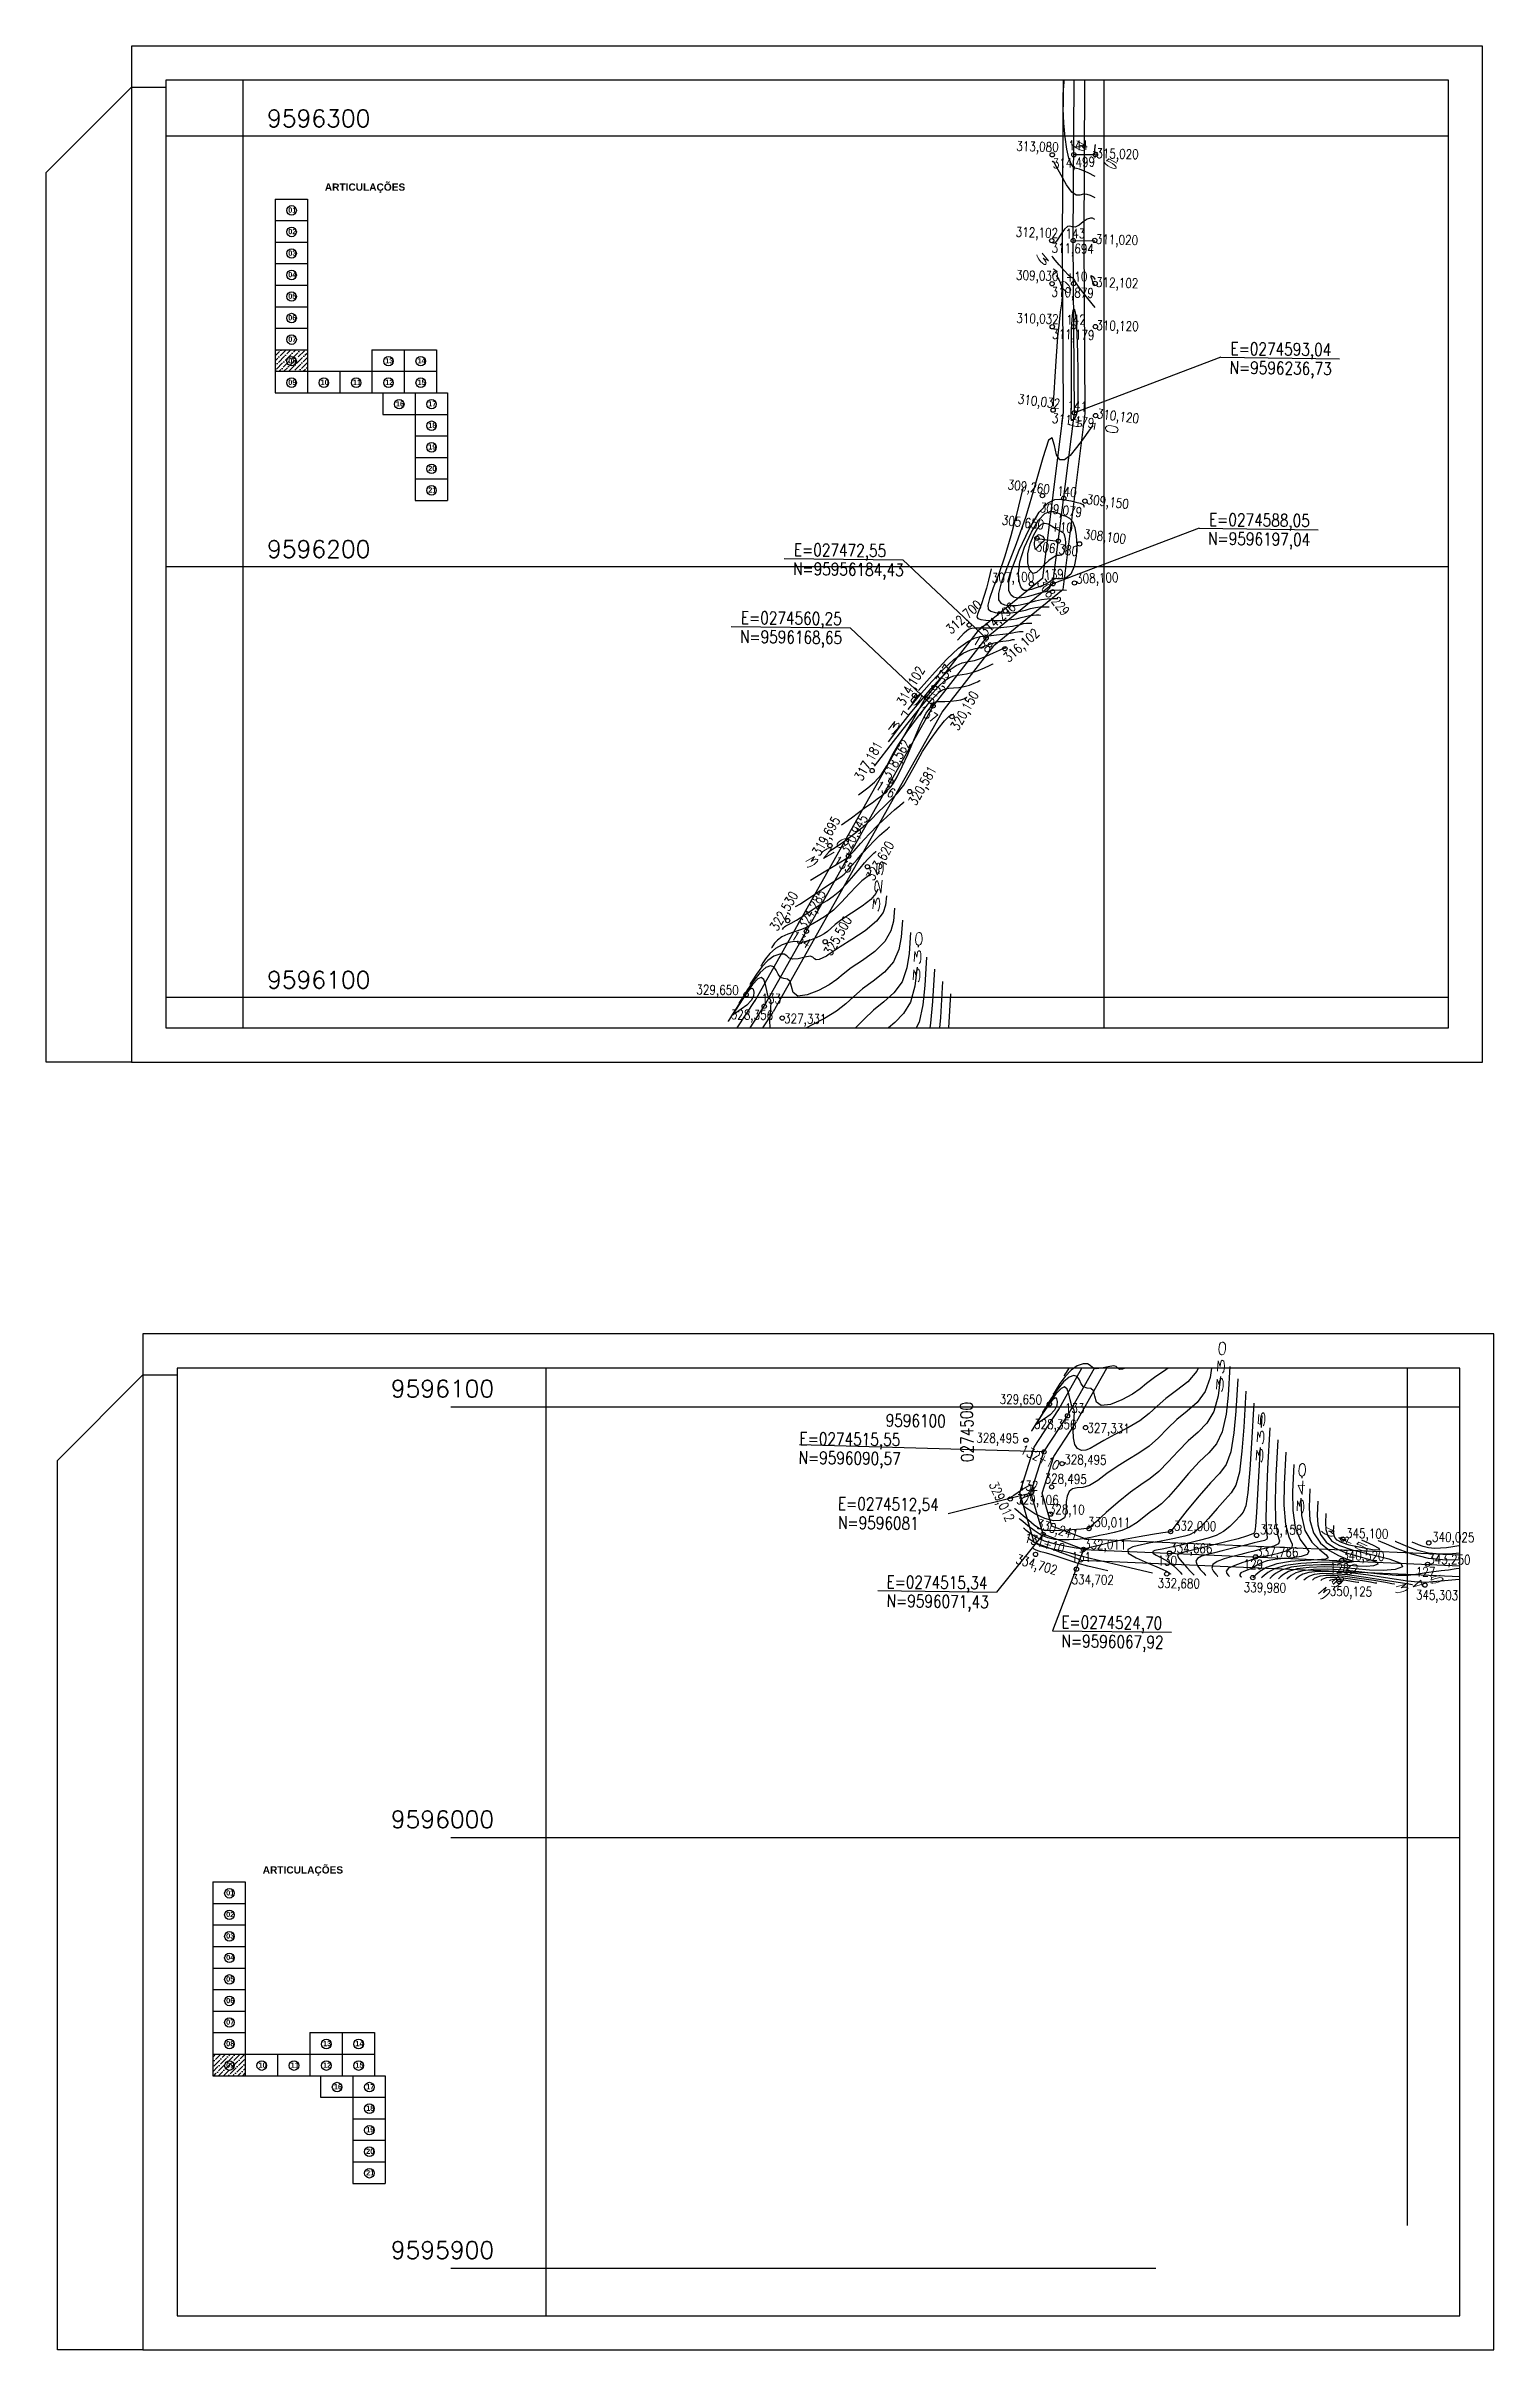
# Model space of a CAD drawing. Header units: millimetres. Extents: x 276147 to 291056, y 9594849 to 9609891.
# Drawn here: x 276152 to 276488, y 9607272 to 9607806 of the extents above; entities that cross this region are included whole.
import ezdxf
from ezdxf.enums import TextEntityAlignment as Align

# ---------------------------------------------------------------- set-up
doc = ezdxf.new("R2010")
doc.units = ezdxf.units.MM
doc.header["$LTSCALE"] = 10
doc.linetypes.add('CONTINUO', pattern=[0])
for name, color, linetype in [('2000-Top_malha_coord', 2, 'Continuous'), ('500-dim1', 6, 'Continuous'), ('Curvas mestras', 30, 'Continuous'), ('Curvas simples', 9, 'Continuous'), ('Curvas texto', 2, 'Continuous'), ('LINHA02', 8, 'Continuous'), ('TEXTO-PAPEL', 7, 'Continuous'), ('TEXTO02', 3, 'Continuous'), ('Top_malha_coord', 8, 'Continuous')]:
    doc.layers.add(name, color=color, linetype=linetype)
doc.styles.add('r80', font='romans.shx')
doc.styles.add('ROMANS', font='romans.shx', dxfattribs={"width": 0.8, "height": 4})
doc.styles.add('SIMPLEX', font='simplex', dxfattribs={"height": 0.2})
doc.styles.add('T7', font='arial.ttf')
pattern_1 = [(45, (15662.7059, 10875.3507), (0.420949505675, 1.54348152081), [1.984375, -0.396875, 0, -0.396875])]

msp = doc.modelspace()

# ---------------------------------------------------------------- texts
at = {"style": 'ROMANS', "width": 0.8}
for s, height, rotation, p in [('E=0274593,04', 2.9046, 359.2617, (276427.14, 9607737.66)), ('N=9596236,73', 2.9046, 359.2617, (276426.93, 9607733.26)), ('E=0274588,05', 2.9046, 359.2617, (276422.16, 9607697.97)), ('N=9596197,04', 2.9046, 359.2617, (276421.95, 9607693.57)), ('E=027472,55', 2.9046, 359.2617, (276325.77, 9607690.96)), ('N=95956184,43', 2.9046, 359.2617, (276325.56, 9607686.55)), ('N=9596168,65', 2.9046, 359.2617, (276313.25, 9607670.79)), ('E=0274560,25', 2.9046, 359.2617, (276313.46, 9607675.19)), ('0274500', 2.905, 90.836, (276364.57, 9607477.65)), ('E=0274515,55', 2.9046, 359.2617, (276327.06, 9607484.59)), ('9596100', 2.905, 359.2617, (276347.08, 9607488.8)), ('N=9596090,57', 2.9046, 359.2617, (276326.85, 9607480.18)), ('E=0274512,54', 2.9046, 359.2617, (276335.99, 9607469.5)), ('N=9596081', 2.905, 359.2617, (276336.02, 9607465.09)), ('E=0274515,34', 2.9046, 359.2617, (276347.27, 9607451.32)), ('N=9596071,43', 2.9046, 359.2617, (276347.3, 9607446.92)), ('E=0274524,70', 2.9046, 359.2617, (276387.87, 9607441.99)), ('N=9596067,92', 2.9046, 359.2617, (276387.9, 9607437.58))]:
    msp.add_text(s, height=height, rotation=rotation, dxfattribs=at).set_placement(p, align=Align.TOP_LEFT)
at = {"layer": '2000-Top_malha_coord', "style": 'r80'}
for s, p in [('9596300', (276203.4, 9607786.42)), ('9596200', (276203.4, 9607686.42)), ('9596100', (276203.4, 9607586.42)), ('9596100', (276232.15, 9607491.5)), ('9596000', (276232.15, 9607391.5)), ('9595900', (276232.15, 9607291.5))]:
    msp.add_text(s, height=4, dxfattribs=at).set_placement(p, align=Align.BOTTOM_LEFT)
at = {"layer": 'Curvas texto', "style": 'SIMPLEX'}
for s, rotation, width, p, p2 in [('315', 330.4957, 3.563358, (276389.8, 9607783.63, 315), (276400.87, 9607777.36, 315)), ('310', 309.3774, 3.563357, (276381.54, 9607758.22, 310), (276389.61, 9607748.38, 310)), ('310', 350.4522, 3.563358, (276388.96, 9607718.49, 310), (276401.51, 9607716.38, 310)), ('315', 52.1203, 3.563358, (276348.25, 9607645.99, 315), (276356.06, 9607656.03, 315)), ('320', 31.2957, 3.299405, (276328.42, 9607615.22, 320), (276339.29, 9607621.83, 320)), ('325', 84.2793, 3.299405, (276345.43, 9607604.92, 325), (276346.69, 9607617.58, 325)), ('330', 86.4363, 3.299405, (276354.84, 9607588.49, 330), (276355.63, 9607601.19, 330)), ('330', 86.4363, 3.299405, (276425.28, 9607493.41, 330), (276426.07, 9607506.11, 330)), ('335', 86.8446, 3.299405, (276434.51, 9607476.98, 335), (276435.22, 9607489.69, 335)), ('340', 87.4053, 3.299405, (276444.03, 9607465.21, 340), (276444.61, 9607477.92, 340)), ('345', 335.6434, 3.299405, (276447.58, 9607461.64, 345), (276459.17, 9607456.39, 345)), ('350', 41.063, 3.299405, (276447.74, 9607445.23, 350), (276457.34, 9607453.59, 350)), ('345', 14.902, 3.299405, (276464.92, 9607446.98, 345), (276477.22, 9607450.25, 345))]:
    msp.add_text(s, height=1.5, rotation=rotation, dxfattribs=dict(at, width=width)).set_placement(p, p2, align=Align.FIT)
at = {"layer": 'TEXTO02', "style": 'ROMANS', "width": 0.8}
for s, rotation, p in [('313,080', 358.3972, (276377.42, 9607784.31)), ('144', 0.9877, (276389.45, 9607784.44)), ('314,499', 2.8388, (276385.79, 9607780.22)), ('315,020', 358.3972, (276396, 9607782.64)), ('312,102', 358.3972, (276377.29, 9607764.37)), ('143', 0.9877, (276388.82, 9607763.94)), ('311,020', 358.3972, (276395.87, 9607762.71)), ('311,694', 358.3972, (276385.6, 9607760.68)), ('309,030', 358.3972, (276377.36, 9607754.37)), ('+10', 0.9877, (276388.89, 9607753.94)), ('312,102', 358.3972, (276395.93, 9607752.71)), ('310,879', 358.3972, (276385.58, 9607750.44)), ('310,032', 358.3972, (276377.43, 9607744.37)), ('311,179', 358.3972, (276385.73, 9607740.68)), ('142', 0.9877, (276388.96, 9607743.94)), ('310,120', 358.3972, (276396, 9607742.71)), ('310,032', 352.9525, (276377.91, 9607725.62)), ('311,179', 352.9525, (276385.83, 9607721.16)), ('141', 355.5429, (276389.35, 9607724.1)), ('310,120', 352.9525, (276396.25, 9607722.2)), ('309,260', 352.9525, (276375.54, 9607705.75)), ('140', 355.5429, (276386.97, 9607704.22)), ('305,650', 352.9525, (276374.18, 9607697.53)), ('309,079', 352.9525, (276383.01, 9607700.43)), ('309,150', 352.9525, (276393.87, 9607702.33)), ('+10', 355.5429, (276385.62, 9607696.01)), ('308,100', 352.9525, (276393.21, 9607694.25)), ('306,380', 352.9525, (276382.1, 9607691.39)), ('307,100', 2.0023, (276371.67, 9607684)), ('308,229', 308.8452, (276383.77, 9607682.99)), ('139', 4.5927, (276383.79, 9607684.63)), ('308,100', 2.0023, (276391.23, 9607683.84)), ('312,700', 41.7414, (276360.78, 9607671.43)), ('314,296', 41.7414, (276368.65, 9607670.9)), ('316,102', 41.7414, (276374.15, 9607664.85)), ('138', 328.27, (276368.28, 9607669.74)), ('314,102', 60.181, (276349.43, 9607654.15)), ('319,337', 60.181, (276355.9, 9607654.56)), ('320,150', 60.181, (276361.95, 9607648.41)), ('137', 328.27, (276355.52, 9607653.4)), ('317,181', 60.181, (276339.62, 9607636.72)), ('318,562', 60.181, (276346.09, 9607637.13)), ('320,581', 60.181, (276352.14, 9607630.98)), ('136', 328.27, (276345.71, 9607635.98)), ('319,695', 60.181, (276329.81, 9607619.29)), ('320,945', 60.181, (276336.28, 9607619.7)), ('135', 328.27, (276335.9, 9607618.55)), ('323,620', 60.181, (276342.33, 9607613.55)), ('322,530', 60.181, (276320, 9607601.87)), ('324,285', 60.181, (276326.47, 9607602.27)), ('325,500', 60.181, (276332.52, 9607596.12)), ('134', 328.27, (276326.09, 9607601.12)), ('329,650', 359.074, (276303.11, 9607588.47)), ('133', 359.074, (276318.25, 9607586.39)), ('328,356', 359.074, (276311.11, 9607582.68)), ('327,331', 359.074, (276323.48, 9607581.77)), ('329,650', 359.074, (276373.54, 9607493.39)), ('133', 359.074, (276388.69, 9607491.3)), ('328,495', 359.074, (276368.12, 9607484.41)), ('328,356', 359.074, (276381.54, 9607487.6)), ('327,331', 359.074, (276393.91, 9607486.69)), ('132+10', 334.8164, (276379.11, 9607481.74)), ('328,495', 359.074, (276388.53, 9607479.39)), ('329,012', 294.6627, (276372.97, 9607473.41)), ('132', 359.074, (276377.96, 9607473.31)), ('328,495', 359.074, (276383.96, 9607474.93)), ('329,106', 359.074, (276377.41, 9607470.11)), ('328,10', 359.074, (276384.95, 9607467.81)), ('330,241', 343.6883, (276382.51, 9607464.47)), ('330,011', 359.074, (276394.02, 9607464.86)), ('332,000', 359.074, (276414, 9607463.99)), ('335,158', 359.074, (276433.98, 9607463.13)), ('345,100', 359.074, (276453.96, 9607462.26)), ('131+10', 343.6883, (276379.7, 9607461.26)), ('131', 359.074, (276390.21, 9607456.76)), ('332,011', 359.074, (276393.12, 9607459.71)), ('334,666', 359.074, (276413.1, 9607458.84)), ('337,766', 359.074, (276433.08, 9607457.97)), ('340,520', 359.074, (276453.06, 9607457.11)), ('340,025', 359.074, (276473.94, 9607461.39)), ('334,702', 343.6883, (276377.7, 9607456.29)), ('334,702', 359.074, (276390.23, 9607451.54)), ('130', 359.074, (276410.19, 9607455.89)), ('129', 359.074, (276430.17, 9607455.03)), ('128', 359.074, (276450.16, 9607454.16)), ('127', 359.074, (276470.14, 9607453.3)), ('343,250', 359.074, (276473.04, 9607456.24)), ('332,680', 359.074, (276410.21, 9607450.68)), ('339,980', 359.074, (276430.21, 9607449.69)), ('350,125', 359.074, (276450.19, 9607448.82)), ('345,303', 359.074, (276470.18, 9607447.96))]:
    msp.add_text(s, height=2.207, rotation=rotation, dxfattribs=at).set_placement(p, align=Align.TOP_LEFT)
at = {"layer": 'Top_malha_coord', "color": 7, "attachment_point": 1, "style": 'T7'}
for s, insert, char_height in [('{\\fArial|b1|i0|c0|p34;ARTICULAÇÕES}', (276216.82, 9607774.51), 1.6821), ('{\\fArial|b1|i0|c0|p34;01}', (276208.33, 9607768.95), 1.2169), ('{\\fArial|b1|i0|c0|p34;02}', (276208.33, 9607763.95), 1.2169), ('{\\fArial|b1|i0|c0|p34;03}', (276208.33, 9607758.95), 1.2169), ('{\\fArial|b1|i0|c0|p34;04}', (276208.33, 9607753.95), 1.2169), ('{\\fArial|b1|i0|c0|p34;05}', (276208.33, 9607748.95), 1.2169), ('{\\fArial|b1|i0|c0|p34;06}', (276208.33, 9607743.95), 1.2169), ('{\\fArial|b1|i0|c0|p34;07}', (276208.33, 9607738.95), 1.2169), ('{\\fArial|b1|i0|c0|p34;08}', (276208.33, 9607733.95), 1.2169), ('{\\fArial|b1|i0|c0|p34;13}', (276230.83, 9607733.95), 1.2169), ('{\\fArial|b1|i0|c0|p34;14}', (276238.33, 9607733.95), 1.2169), ('{\\fArial|b1|i0|c0|p34;09}', (276208.33, 9607728.95), 1.2169), ('{\\fArial|b1|i0|c0|p34;10}', (276215.83, 9607728.95), 1.2169), ('{\\fArial|b1|i0|c0|p34;11}', (276223.33, 9607728.95), 1.2169), ('{\\fArial|b1|i0|c0|p34;12}', (276230.83, 9607728.95), 1.2169), ('{\\fArial|b1|i0|c0|p34;15}', (276238.33, 9607728.95), 1.2169), ('{\\fArial|b1|i0|c0|p34;16}', (276233.33, 9607723.95), 1.2169), ('{\\fArial|b1|i0|c0|p34;17}', (276240.83, 9607723.95), 1.2169), ('{\\fArial|b1|i0|c0|p34;18}', (276240.83, 9607718.95), 1.2169), ('{\\fArial|b1|i0|c0|p34;19}', (276240.83, 9607713.95), 1.2169), ('{\\fArial|b1|i0|c0|p34;20}', (276240.83, 9607708.95), 1.2169), ('{\\fArial|b1|i0|c0|p34;21}', (276240.83, 9607703.95), 1.2169), ('{\\fArial|b1|i0|c0|p34;ARTICULAÇÕES}', (276202.4, 9607383.8), 1.6821), ('{\\fArial|b1|i0|c0|p34;01}', (276193.91, 9607378.24), 1.2169), ('{\\fArial|b1|i0|c0|p34;02}', (276193.91, 9607373.24), 1.2169), ('{\\fArial|b1|i0|c0|p34;03}', (276193.91, 9607368.24), 1.2169), ('{\\fArial|b1|i0|c0|p34;04}', (276193.91, 9607363.24), 1.2169), ('{\\fArial|b1|i0|c0|p34;05}', (276193.91, 9607358.24), 1.2169), ('{\\fArial|b1|i0|c0|p34;06}', (276193.91, 9607353.24), 1.2169), ('{\\fArial|b1|i0|c0|p34;07}', (276193.91, 9607348.24), 1.2169), ('{\\fArial|b1|i0|c0|p34;08}', (276193.91, 9607343.24), 1.2169), ('{\\fArial|b1|i0|c0|p34;13}', (276216.41, 9607343.24), 1.2169), ('{\\fArial|b1|i0|c0|p34;14}', (276223.91, 9607343.24), 1.2169), ('{\\fArial|b1|i0|c0|p34;09}', (276193.91, 9607338.24), 1.2169), ('{\\fArial|b1|i0|c0|p34;10}', (276201.41, 9607338.24), 1.2169), ('{\\fArial|b1|i0|c0|p34;11}', (276208.91, 9607338.24), 1.2169), ('{\\fArial|b1|i0|c0|p34;12}', (276216.41, 9607338.24), 1.2169), ('{\\fArial|b1|i0|c0|p34;15}', (276223.91, 9607338.24), 1.2169), ('{\\fArial|b1|i0|c0|p34;16}', (276218.91, 9607333.24), 1.2169), ('{\\fArial|b1|i0|c0|p34;17}', (276226.41, 9607333.24), 1.2169), ('{\\fArial|b1|i0|c0|p34;18}', (276226.41, 9607328.24), 1.2169), ('{\\fArial|b1|i0|c0|p34;19}', (276226.41, 9607323.24), 1.2169), ('{\\fArial|b1|i0|c0|p34;20}', (276226.41, 9607318.24), 1.2169), ('{\\fArial|b1|i0|c0|p34;21}', (276226.41, 9607313.24), 1.2169)]:
    msp.add_mtext_dynamic_manual_height_columns(s, width=9.0598, gutter_width=12.5, heights=[0], dxfattribs=dict(at, insert=insert, char_height=char_height))

# ---------------------------------------------------------------- hatches: boundary and pattern name
at = {"layer": 'Top_malha_coord'}
h = msp.add_hatch(dxfattribs=at)
h.set_pattern_fill('ANSI36', color=8, scale=0.25)
h.set_pattern_definition(pattern_1)
h.paths.add_polyline_path([(276212.77, 9607735.9), (276205.27, 9607735.9), (276205.27, 9607730.9), (276212.77, 9607730.9)])
h.paths.add_polyline_path([(276207.99, 9607733.26, -1), (276210.21, 9607733.26, -1)], flags=0)
h.paths.add_polyline_path([(276207.96, 9607732.07), (276210.46, 9607732.07), (276210.46, 9607734.58), (276207.96, 9607734.58)], flags=24)
h = msp.add_hatch(dxfattribs=at)
h.set_pattern_fill('ANSI36', color=8, scale=0.25)
h.set_pattern_definition(pattern_1)
h.paths.add_polyline_path([(276190.84, 9607335.19), (276198.34, 9607335.19), (276198.34, 9607340.19), (276190.84, 9607340.19)])
h.paths.add_polyline_path([(276195.78, 9607337.54, -1), (276193.57, 9607337.54, -1)], flags=0)
h.paths.add_polyline_path([(276193.54, 9607336.35), (276196.04, 9607336.35), (276196.04, 9607338.86), (276193.54, 9607338.86)], flags=24)

# ---------------------------------------------------------------- linework, layer by layer
at = {"layer": '500-dim1', "ltscale": 0.1}
for points in [[(276171.95, 9607570.53), (276485.67, 9607570.53), (276485.67, 9607806.41), (276171.95, 9607806.41)], [(276179.89, 9607578.47), (276477.72, 9607578.47), (276477.72, 9607798.47), (276179.89, 9607798.47)], [(276174.57, 9607271.52), (276488.29, 9607271.52), (276488.29, 9607507.4), (276174.57, 9607507.4)], [(276182.51, 9607279.46), (276480.34, 9607279.46), (276480.34, 9607499.46), (276182.51, 9607499.46)]]:
    msp.add_lwpolyline(points, close=True, dxfattribs=at)
for points in [[(276171.95, 9607570.53), (276152.09, 9607570.53), (276152.09, 9607777.02), (276171.95, 9607796.88), (276179.89, 9607796.88)], [(276174.57, 9607271.52), (276154.71, 9607271.52), (276154.71, 9607478.02), (276174.57, 9607497.87), (276182.51, 9607497.87)]]:
    msp.add_lwpolyline(points, dxfattribs=at)
at = {"layer": 'Curvas mestras', "linetype": 'CONTINUO'}
for points in [[(276395.67, 9607781.17, 315), (276395.62, 9607781.22, 315), (276395.59, 9607781.3, 315), (276395.58, 9607781.45, 315), (276395.59, 9607781.67, 315), (276395.62, 9607782, 315), (276395.65, 9607782.44, 315), (276395.69, 9607782.9, 315), (276395.73, 9607783.28, 315), (276395.74, 9607783.49, 315), (276395.75, 9607783.57, 315), (276395.75, 9607783.58, 315)], [(276386.65, 9607753.17, 310), (276387.29, 9607752.2, 310), (276387.8, 9607751.01, 310), (276388.04, 9607749.66, 310), (276388.03, 9607748.17, 310), (276387.85, 9607746.53, 310), (276387.6, 9607744.69, 310), (276387.3, 9607742.3, 310), (276386.96, 9607738.94, 310), (276386.62, 9607734.45, 310), (276386.31, 9607729.71, 310), (276386.08, 9607725.85, 310), (276385.96, 9607723.72, 310), (276385.91, 9607722.93, 310), (276385.91, 9607722.82, 310)], [(276395.24, 9607718.19, 310), (276394.87, 9607717.9, 310), (276394.12, 9607716.98, 310), (276392.89, 9607715.26, 310), (276391.38, 9607713.2, 310), (276389.86, 9607711.39, 310), (276388.55, 9607710.35, 310), (276387.5, 9607710.33, 310), (276386.75, 9607711.5, 310), (276386.23, 9607713.7, 310), (276385.72, 9607715.43, 310), (276384.89, 9607714.88, 310), (276383.52, 9607710.79, 310), (276381.69, 9607704.31, 310), (276379.57, 9607697.17, 310), (276377.34, 9607690.83, 310), (276375.32, 9607685.68, 310), (276373.86, 9607681.82, 310), (276373.22, 9607679.31, 310), (276373.28, 9607677.85, 310), (276373.81, 9607677.08, 310), (276374.61, 9607676.69, 310), (276375.54, 9607676.54, 310), (276376.49, 9607676.52, 310), (276377.37, 9607676.56, 310), (276378.26, 9607676.68, 310), (276379.28, 9607676.9, 310), (276380.5, 9607677.24, 310), (276381.87, 9607677.62, 310), (276383.25, 9607677.93, 310), (276384.54, 9607678.09, 310), (276385.64, 9607678.14, 310), (276386.44, 9607678.14, 310), (276386.87, 9607678.13, 310), (276387.03, 9607678.13, 310), (276387.05, 9607678.13, 310)], [(276352.27, 9607652.38, 315), (276353.55, 9607653.97, 315), (276355.38, 9607656.15, 315), (276357.74, 9607658.86, 315), (276360.37, 9607661.65, 315), (276362.9, 9607663.98, 315), (276365.04, 9607665.45, 315), (276366.72, 9607666.21, 315), (276367.94, 9607666.54, 315), (276368.71, 9607666.7, 315), (276369.24, 9607666.81, 315), (276369.74, 9607666.97, 315), (276370.41, 9607667.23, 315), (276371.24, 9607667.55, 315), (276372.21, 9607667.85, 315), (276373.24, 9607668.07, 315), (276374.23, 9607668.22, 315), (276375.06, 9607668.33, 315), (276375.63, 9607668.43, 315), (276376.01, 9607668.51, 315), (276376.28, 9607668.57, 315), (276376.51, 9607668.6, 315), (276376.71, 9607668.61, 315), (276376.85, 9607668.6, 315), (276376.93, 9607668.6, 315), (276376.96, 9607668.6, 315), (276376.96, 9607668.6, 315)], [(276333.88, 9607619.42, 320), (276334.72, 9607619.96, 320), (276336.01, 9607620.82, 320), (276337.79, 9607622.06, 320), (276339.84, 9607623.57, 320), (276341.88, 9607625.21, 320), (276343.66, 9607626.85, 320), (276345.25, 9607628.44, 320), (276346.76, 9607629.95, 320), (276348.27, 9607631.39, 320), (276349.78, 9607632.94, 320), (276351.23, 9607634.79, 320), (276352.61, 9607637.11, 320), (276354.03, 9607639.76, 320), (276355.61, 9607642.6, 320), (276357.42, 9607645.41, 320), (276359.22, 9607647.9, 320), (276360.72, 9607649.76, 320), (276361.69, 9607650.77, 320), (276362.23, 9607651.15, 320), (276362.51, 9607651.22, 320), (276362.68, 9607651.25, 320), (276362.79, 9607651.28, 320), (276362.84, 9607651.3, 320), (276362.87, 9607651.32, 320), (276362.89, 9607651.32, 320), (276362.89, 9607651.32, 320)], [(276345.25, 9607610.69, 325), (276344.79, 9607609.64, 325), (276343.63, 9607608.3, 325), (276341.58, 9607606.72, 325), (276339.12, 9607605.09, 325), (276336.87, 9607603.61, 325), (276335.31, 9607602.43, 325), (276334.3, 9607601.53, 325), (276333.54, 9607600.85, 325), (276332.77, 9607600.3, 325), (276331.91, 9607599.84, 325), (276330.89, 9607599.39, 325), (276329.71, 9607598.92, 325), (276328.54, 9607598.51, 325), (276327.61, 9607598.3, 325), (276327.04, 9607598.33, 325), (276326.57, 9607598.46, 325), (276325.83, 9607598.5, 325), (276324.57, 9607598.28, 325), (276323, 9607597.75, 325), (276321.43, 9607596.89, 325), (276320.14, 9607595.74, 325), (276319.17, 9607594.53, 325), (276318.52, 9607593.56, 325), (276318.18, 9607593.01, 325), (276318.05, 9607592.81, 325), (276318.03, 9607592.79, 325)], [(276354.67, 9607597.75, 330), (276354.63, 9607597.21, 330)], [(276354.35, 9607592.57, 330), (276354.31, 9607592.03, 330), (276353.8, 9607588.11, 330), (276352.81, 9607584.46, 330), (276351.21, 9607581.77, 330), (276349.14, 9607579.72, 330), (276347.71, 9607578.47, 330)], [(276424.78, 9607497.49, 330), (276424.75, 9607496.94, 330), (276424.24, 9607493.03, 330), (276423.25, 9607489.37, 330), (276421.64, 9607486.69, 330), (276419.58, 9607484.63, 330), (276417.28, 9607482.62, 330), (276414.94, 9607480.22, 330), (276412.65, 9607477.7, 330), (276410.47, 9607475.47, 330), (276408.43, 9607473.82, 330), (276406.32, 9607472.39, 330), (276403.91, 9607470.68, 330), (276401.07, 9607468.38, 330), (276398.24, 9607465.91, 330), (276396, 9607463.89, 330), (276394.76, 9607462.77, 330), (276394.3, 9607462.36, 330), (276394.22, 9607462.3, 330), (276394.21, 9607462.29, 330), (276394.21, 9607462.28, 330), (276394.2, 9607462.27, 330), (276394.14, 9607462.25, 330), (276393.69, 9607462.2, 330), (276392.47, 9607462.09, 330), (276390.28, 9607461.92, 330), (276387.63, 9607461.77, 330), (276385.25, 9607461.72, 330), (276383.64, 9607461.88, 330), (276382.56, 9607462.3, 330), (276381.54, 9607463.03, 330), (276380.27, 9607464.07, 330), (276378.94, 9607465.19, 330), (276377.86, 9607466.11, 330), (276377.26, 9607466.62, 330), (276377.04, 9607466.81, 330), (276377.01, 9607466.84, 330)], [(276389.61, 9607499.46, 325), (276389.6, 9607499.45, 325), (276388.96, 9607498.47, 325), (276388.61, 9607497.93, 325), (276388.49, 9607497.73, 325), (276388.47, 9607497.7, 325)], [(276434.4, 9607488.46, 335), (276434.24, 9607485.7, 335)], [(276433.99, 9607481.06, 335), (276433.84, 9607478.29, 335), (276433.46, 9607471.62, 335), (276433.12, 9607465.94, 335), (276432.9, 9607462.74, 335), (276432.76, 9607461.51, 335), (276432.65, 9607461.24, 335), (276432.46, 9607461.08, 335), (276431.95, 9607460.81, 335), (276430.82, 9607460.42, 335), (276428.87, 9607459.86, 335), (276426.34, 9607459.19, 335), (276423.52, 9607458.48, 335), (276420.74, 9607457.79, 335), (276418.26, 9607457.18, 335), (276416.34, 9607456.71, 335), (276415.19, 9607456.38, 335), (276414.79, 9607456.02, 335), (276415.07, 9607455.4, 335), (276415.9, 9607454.38, 335), (276416.98, 9607453.2, 335), (276417.92, 9607452.2, 335), (276418.45, 9607451.65, 335), (276418.64, 9607451.44, 335), (276418.67, 9607451.42, 335)], [(276443.69, 9607474.26, 340), (276443.67, 9607473.92, 340)], [(276443.46, 9607469.28, 340), (276443.45, 9607468.94, 340), (276443.61, 9607465.26, 340), (276444.39, 9607461.74, 340), (276445.98, 9607459.07, 340), (276447.86, 9607457.24, 340), (276449.34, 9607456.08, 340), (276449.82, 9607455.43, 340), (276449.16, 9607455.1, 340), (276447.32, 9607454.95, 340), (276444.41, 9607454.81, 340), (276441.02, 9607454.55, 340), (276437.86, 9607454.03, 340), (276435.51, 9607453.2, 340), (276433.96, 9607452.25, 340), (276433.02, 9607451.45, 340), (276432.54, 9607451.01, 340), (276432.36, 9607450.85, 340), (276432.34, 9607450.82, 340)], [(276453.81, 9607459.64, 345), (276453.93, 9607459.57, 345), (276453.94, 9607459.54, 345), (276453.79, 9607459.54, 345), (276453.55, 9607459.59, 345), (276453.31, 9607459.64, 345), (276453.14, 9607459.69, 345), (276453.05, 9607459.74, 345), (276453, 9607459.8, 345), (276452.98, 9607459.87, 345), (276452.98, 9607459.95, 345), (276452.98, 9607460.01, 345), (276452.98, 9607460.04, 345), (276452.98, 9607460.05, 345), (276452.98, 9607460.05, 345)], [(276480.34, 9607450.38, 345), (276480.19, 9607450.36, 345), (276476.82, 9607450.09, 345), (276474.12, 9607449.87, 345), (276472.33, 9607449.73, 345), (276470.7, 9607449.74, 345), (276468.19, 9607450.02, 345), (276464.11, 9607450.63, 345), (276459.15, 9607451.36, 345), (276454.29, 9607451.98, 345), (276450.36, 9607452.28, 345), (276447.41, 9607452.28, 345), (276445.3, 9607452.03, 345), (276443.89, 9607451.6, 345), (276443.02, 9607451.12, 345), (276442.53, 9607450.72, 345), (276442.29, 9607450.49, 345), (276442.2, 9607450.41, 345), (276442.19, 9607450.4, 345)], [(276452.06, 9607449.99, 350), (276452.08, 9607450, 350), (276452.11, 9607450.01, 350), (276452.16, 9607450.02, 350), (276452.24, 9607450.02, 350), (276452.34, 9607450.01, 350), (276452.47, 9607449.99, 350), (276452.61, 9607449.97, 350), (276452.71, 9607449.95, 350), (276452.77, 9607449.94, 350), (276452.8, 9607449.94, 350), (276452.8, 9607449.94, 350)]]:
    msp.add_polyline3d(points, dxfattribs=at)
at = {"layer": 'Curvas simples', "linetype": 'CONTINUO'}
for points in [[(276395.71, 9607776.14, 314), (276394.09, 9607776.97, 314), (276393.01, 9607777.48, 314), (276392.03, 9607777.86, 314), (276391.37, 9607777.99, 314), (276390.93, 9607778.07, 314), (276390.55, 9607778.35, 314), (276390.09, 9607779.08, 314), (276389.59, 9607780.4, 314), (276389.11, 9607782.45, 314), (276388.71, 9607785.25, 314), (276388.42, 9607788.53, 314), (276388.28, 9607791.93, 314), (276388.3, 9607795.14, 314), (276388.49, 9607798.13, 314), (276388.53, 9607798.47, 314)], [(276395.67, 9607771.16, 313), (276394.59, 9607771.7, 313), (276393.8, 9607771.97, 313), (276392.95, 9607772.03, 313), (276392.13, 9607771.82, 313), (276391.27, 9607771.78, 313), (276390.26, 9607772.47, 313), (276389.02, 9607774.21, 313), (276387.77, 9607776.43, 313), (276386.75, 9607778.35, 313), (276386.14, 9607779.36, 313), (276385.87, 9607779.65, 313), (276385.78, 9607779.61, 313), (276385.74, 9607779.55, 313), (276385.73, 9607779.53, 313), (276385.73, 9607779.53, 313)], [(276395.64, 9607766.18, 312), (276395.09, 9607766.43, 312), (276394.59, 9607766.46, 312), (276393.87, 9607766.2, 312), (276392.94, 9607765.57, 312), (276391.94, 9607764.84, 312), (276391.05, 9607764.38, 312), (276390.38, 9607764.41, 312), (276389.84, 9607764.62, 312), (276389.27, 9607764.55, 312), (276388.58, 9607763.87, 312), (276387.83, 9607762.84, 312), (276387.17, 9607761.83, 312), (276386.68, 9607761.14, 312), (276386.34, 9607760.76, 312), (276386.1, 9607760.62, 312), (276385.92, 9607760.62, 312), (276385.78, 9607760.71, 312), (276385.68, 9607760.81, 312), (276385.63, 9607760.87, 312), (276385.62, 9607760.89, 312), (276385.61, 9607760.89, 312)], [(276395.71, 9607745.73, 311), (276394, 9607747.82, 311), (276392.86, 9607749.25, 311), (276391.84, 9607750.59, 311), (276391.2, 9607751.54, 311), (276390.86, 9607752.13, 311), (276390.67, 9607752.41, 311), (276390.48, 9607752.52, 311), (276390.14, 9607752.69, 311), (276389.5, 9607753.23, 311), (276388.49, 9607754.3, 311), (276387.35, 9607755.61, 311), (276386.39, 9607756.74, 311), (276385.86, 9607757.37, 311), (276385.66, 9607757.61, 311), (276385.63, 9607757.64, 311)], [(276395.68, 9607750.78, 312), (276395.52, 9607750.99, 312), (276395.38, 9607751.22, 312), (276395.19, 9607751.62, 312), (276394.97, 9607752.19, 312), (276394.79, 9607752.76, 312), (276394.76, 9607753.11, 312), (276394.93, 9607753.08, 312), (276395.2, 9607752.8, 312), (276395.46, 9607752.49, 312), (276395.61, 9607752.31, 312), (276395.66, 9607752.24, 312), (276395.67, 9607752.23, 312)], [(276378.86, 9607703.78, 311), (276377.32, 9607697.34, 311), (276376.13, 9607692.72, 311), (276374.75, 9607687.99, 311), (276373.32, 9607683.9, 311), (276372.04, 9607680.61, 311), (276371.12, 9607678.18, 311), (276370.74, 9607676.59, 311), (276370.87, 9607675.67, 311), (276371.47, 9607675.18, 311), (276372.47, 9607674.92, 311), (276373.7, 9607674.81, 311), (276374.97, 9607674.79, 311), (276376.14, 9607674.85, 311), (276377.24, 9607674.97, 311), (276378.34, 9607675.18, 311), (276379.5, 9607675.48, 311), (276380.69, 9607675.8, 311), (276381.85, 9607676.06, 311), (276382.94, 9607676.19, 311), (276383.86, 9607676.23, 311), (276384.52, 9607676.23, 311), (276384.88, 9607676.23, 311), (276385.02, 9607676.22, 311), (276385.04, 9607676.22, 311)], [(276389.07, 9607680.03, 309), (276387.43, 9607680.05, 309), (276386.15, 9607679.99, 309), (276384.64, 9607679.8, 309), (276383.04, 9607679.44, 309), (276381.51, 9607679.01, 309), (276380.21, 9607678.63, 309), (276379.28, 9607678.39, 309), (276378.6, 9607678.28, 309), (276378.01, 9607678.25, 309), (276377.38, 9607678.27, 309), (276376.74, 9607678.47, 309), (276376.14, 9607678.99, 309), (276375.67, 9607680.01, 309), (276375.64, 9607681.87, 309), (276376.37, 9607684.97, 309), (276378.06, 9607689.41, 309), (276380.34, 9607694.22, 309), (276382.72, 9607698.17, 309), (276384.76, 9607700.35, 309), (276386.35, 9607701.13, 309), (276387.44, 9607701.21, 309), (276388.07, 9607701.17, 309), (276388.51, 9607701.11, 309), (276389.1, 9607700.99, 309), (276390.08, 9607700.8, 309), (276391.24, 9607700.54, 309), (276392.22, 9607700.25, 309), (276392.8, 9607699.96, 309), (276393.04, 9607699.7, 309), (276393.1, 9607699.5, 309), (276393.11, 9607699.39, 309), (276393.12, 9607699.35, 309), (276393.12, 9607699.35, 309)], [(276371.57, 9607685.07, 312), (276370.94, 9607682.42, 312), (276370.45, 9607680.52, 312), (276369.88, 9607678.58, 312), (276369.29, 9607676.89, 312), (276368.77, 9607675.54, 312), (276368.39, 9607674.53, 312), (276368.25, 9607673.88, 312), (276368.46, 9607673.49, 312), (276369.14, 9607673.28, 312), (276370.34, 9607673.14, 312), (276371.86, 9607673.07, 312), (276373.46, 9607673.07, 312), (276374.92, 9607673.13, 312), (276376.22, 9607673.26, 312), (276377.41, 9607673.46, 312), (276378.5, 9607673.71, 312), (276379.52, 9607673.98, 312), (276380.46, 9607674.18, 312), (276381.33, 9607674.29, 312), (276382.07, 9607674.33, 312), (276382.61, 9607674.33, 312), (276382.9, 9607674.32, 312), (276383, 9607674.32, 312), (276383.02, 9607674.32, 312)], [(276363.74, 9607668.49, 313), (276364.63, 9607669.48, 313), (276365.26, 9607670.15, 313), (276365.89, 9607670.74, 313), (276366.43, 9607671.11, 313), (276367.02, 9607671.28, 313), (276367.87, 9607671.33, 313), (276369.09, 9607671.33, 313), (276370.58, 9607671.31, 313), (276372.19, 9607671.33, 313), (276373.76, 9607671.41, 313), (276375.21, 9607671.55, 313), (276376.47, 9607671.73, 313), (276377.5, 9607671.95, 313), (276378.34, 9607672.15, 313), (276379.06, 9607672.31, 313), (276379.72, 9607672.4, 313), (276380.28, 9607672.42, 313), (276380.69, 9607672.42, 313), (276380.91, 9607672.41, 313), (276380.99, 9607672.41, 313), (276381, 9607672.41, 313)], [(276347.67, 9607644.9, 316), (276350.58, 9607648.66, 316), (276352.77, 9607651.43, 316), (276355.19, 9607654.43, 316), (276357.58, 9607657.24, 316), (276359.81, 9607659.66, 316), (276361.78, 9607661.49, 316), (276363.44, 9607662.62, 316), (276364.79, 9607663.21, 316), (276365.87, 9607663.47, 316), (276366.76, 9607663.61, 316), (276367.66, 9607663.78, 316), (276368.83, 9607664.15, 316), (276370.4, 9607664.78, 316), (276372.08, 9607665.52, 316), (276373.47, 9607666.15, 316), (276374.29, 9607666.51, 316), (276374.65, 9607666.64, 316), (276374.77, 9607666.67, 316), (276374.82, 9607666.68, 316), (276374.86, 9607666.69, 316), (276374.88, 9607666.69, 316), (276374.9, 9607666.7, 316), (276374.92, 9607666.7, 316), (276374.93, 9607666.7, 316), (276374.94, 9607666.7, 316), (276374.94, 9607666.7, 316), (276374.94, 9607666.7, 316)], [(276354.64, 9607656.83, 314), (276358.51, 9607661.16, 314), (276361.23, 9607664.04, 314), (276363.93, 9607666.59, 314), (276366.15, 9607668.19, 314), (276367.83, 9607668.99, 314), (276369.04, 9607669.31, 314), (276369.89, 9607669.44, 314), (276370.61, 9607669.51, 314), (276371.51, 9607669.57, 314), (276372.78, 9607669.68, 314), (276374.22, 9607669.84, 314), (276375.54, 9607670.01, 314), (276376.5, 9607670.18, 314), (276377.16, 9607670.33, 314), (276377.67, 9607670.44, 314), (276378.12, 9607670.5, 314), (276378.49, 9607670.51, 314), (276378.77, 9607670.51, 314), (276378.92, 9607670.51, 314), (276378.97, 9607670.51, 314), (276378.98, 9607670.51, 314)], [(276344.48, 9607639.24, 317), (276348.9, 9607644.94, 317), (276351.99, 9607648.89, 317), (276355.01, 9607652.7, 317), (276357.42, 9607655.63, 317), (276359.25, 9607657.67, 317), (276360.67, 9607659, 317), (276361.84, 9607659.8, 317), (276362.86, 9607660.21, 317), (276363.81, 9607660.39, 317), (276364.78, 9607660.5, 317), (276365.85, 9607660.64, 317), (276367.1, 9607660.94, 317), (276368.56, 9607661.47, 317), (276369.99, 9607662.08, 317), (276371.12, 9607662.6, 317), (276371.75, 9607662.88, 317), (276371.98, 9607662.99, 317), (276372.01, 9607663.01, 317)], [(276336.81, 9607625.6, 319), (276339.08, 9607627.26, 319), (276340.72, 9607628.45, 319), (276342.4, 9607629.67, 319), (276343.88, 9607630.74, 319), (276345.11, 9607631.63, 319), (276346.07, 9607632.37, 319), (276346.79, 9607632.99, 319), (276347.34, 9607633.52, 319), (276347.81, 9607633.99, 319), (276348.29, 9607634.48, 319), (276348.9, 9607635.28, 319), (276349.74, 9607636.76, 319), (276350.88, 9607639.11, 319), (276352.17, 9607641.95, 319), (276353.38, 9607644.75, 319), (276354.37, 9607647.09, 319), (276355.15, 9607648.94, 319), (276355.84, 9607650.39, 319), (276356.49, 9607651.54, 319), (276357.09, 9607652.41, 319), (276357.59, 9607653.06, 319), (276357.97, 9607653.52, 319), (276358.24, 9607653.83, 319), (276358.45, 9607654.03, 319), (276358.65, 9607654.14, 319), (276358.99, 9607654.2, 319), (276359.68, 9607654.24, 319), (276360.81, 9607654.27, 319), (276362.17, 9607654.33, 319), (276363.47, 9607654.45, 319), (276364.47, 9607654.65, 319), (276365.17, 9607654.88, 319), (276365.6, 9607655.07, 319), (276365.83, 9607655.17, 319), (276365.92, 9607655.21, 319), (276365.93, 9607655.22, 319)], [(276340.71, 9607632.54, 318), (276342.91, 9607634.17, 318), (276344.45, 9607635.52, 318), (276345.99, 9607637.25, 318), (276347.31, 9607639.3, 318), (276348.58, 9607641.68, 318), (276350.1, 9607644.36, 318), (276352.06, 9607647.3, 318), (276354.19, 9607650.2, 318), (276356.15, 9607652.69, 318), (276357.65, 9607654.52, 318), (276358.74, 9607655.74, 318), (276359.56, 9607656.51, 318), (276360.24, 9607656.97, 318), (276360.93, 9607657.21, 318), (276361.74, 9607657.31, 318), (276362.79, 9607657.38, 318), (276364.01, 9607657.49, 318), (276365.28, 9607657.7, 318), (276366.51, 9607658.06, 318), (276367.58, 9607658.48, 318), (276368.36, 9607658.83, 318), (276368.79, 9607659.03, 318), (276368.95, 9607659.1, 318), (276368.97, 9607659.11, 318)], [(276329.58, 9607612.76, 321), (276332.74, 9607614.66, 321), (276334.82, 9607615.92, 321), (276336.62, 9607617.01, 321), (276337.67, 9607617.65, 321), (276338.12, 9607617.93, 321), (276338.25, 9607618.01, 321), (276338.31, 9607618.05, 321), (276338.36, 9607618.08, 321), (276338.4, 9607618.12, 321), (276338.49, 9607618.21, 321), (276338.84, 9607618.6, 321), (276339.7, 9607619.57, 321), (276341.24, 9607621.27, 321), (276343.24, 9607623.44, 321), (276345.39, 9607625.65, 321), (276347.41, 9607627.57, 321), (276349.1, 9607629.08, 321), (276350.33, 9607630.12, 321), (276350.99, 9607630.67, 321), (276351.23, 9607630.88, 321), (276351.27, 9607630.91, 321)], [(276326.12, 9607606.61, 322), (276327.25, 9607607.3, 322), (276328.24, 9607607.93, 322), (276329.6, 9607608.82, 322), (276331.28, 9607609.96, 322), (276333.05, 9607611.18, 322), (276334.61, 9607612.23, 322), (276335.75, 9607612.97, 322), (276336.61, 9607613.54, 322), (276337.38, 9607614.18, 322), (276338.25, 9607615.08, 322), (276339.26, 9607616.23, 322), (276340.41, 9607617.57, 322), (276341.7, 9607619.04, 322), (276343.06, 9607620.53, 322), (276344.41, 9607621.92, 322), (276345.65, 9607623.11, 322), (276346.7, 9607624.04, 322), (276347.46, 9607624.68, 322), (276347.87, 9607625.03, 322), (276348.02, 9607625.15, 322), (276348.04, 9607625.17, 322)], [(276323.1, 9607601.34, 323), (276323.32, 9607601.68, 323), (276323.53, 9607601.92, 323), (276323.86, 9607602.16, 323), (276324.35, 9607602.39, 323), (276325.12, 9607602.76, 323), (276326.32, 9607603.44, 323), (276328.01, 9607604.53, 323), (276329.96, 9607605.84, 323), (276331.85, 9607607.08, 323), (276333.46, 9607608.07, 323), (276334.89, 9607609.02, 323), (276336.37, 9607610.25, 323), (276338.02, 9607611.96, 323), (276339.68, 9607613.86, 323), (276341.11, 9607615.58, 323), (276342.16, 9607616.81, 323), (276342.88, 9607617.62, 323), (276343.42, 9607618.19, 323), (276343.9, 9607618.65, 323), (276344.3, 9607619, 323), (276344.59, 9607619.25, 323), (276344.75, 9607619.38, 323), (276344.81, 9607619.43, 323), (276344.81, 9607619.44, 323)], [(276343.52, 9607614.8, 324), (276343.48, 9607614.45, 324), (276343.36, 9607614.16, 324), (276343.04, 9607613.79, 324), (276342.44, 9607613.32, 324), (276341.53, 9607612.58, 324), (276340.26, 9607611.39, 324), (276338.66, 9607609.65, 324), (276336.82, 9607607.65, 324), (276334.92, 9607605.79, 324), (276333.08, 9607604.37, 324), (276331.44, 9607603.36, 324), (276330.11, 9607602.64, 324), (276329.13, 9607602.1, 324), (276328.27, 9607601.65, 324), (276327.25, 9607601.23, 324), (276325.88, 9607600.78, 324), (276324.35, 9607600.25, 324), (276322.95, 9607599.6, 324), (276321.92, 9607598.85, 324), (276321.25, 9607598.11, 324), (276320.85, 9607597.52, 324), (276320.65, 9607597.2, 324), (276320.58, 9607597.08, 324), (276320.57, 9607597.06, 324)], [(276347.23, 9607609.12, 326), (276347.04, 9607606.95, 326), (276346.43, 9607605.24, 326), (276344.91, 9607603.21, 326), (276342.27, 9607601.02, 326), (276339.17, 9607598.95, 326), (276336.47, 9607597.28, 326), (276334.83, 9607596.21, 326), (276333.95, 9607595.57, 326), (276333.31, 9607595.13, 326), (276332.48, 9607594.69, 326), (276331.6, 9607594.34, 326), (276330.9, 9607594.25, 326), (276330.5, 9607594.51, 326), (276330.15, 9607594.89, 326), (276329.48, 9607595.08, 326), (276328.24, 9607594.88, 326), (276326.76, 9607594.53, 326), (276325.46, 9607594.38, 326), (276324.65, 9607594.66, 326), (276324.11, 9607595.16, 326), (276323.46, 9607595.56, 326), (276322.44, 9607595.58, 326), (276321.11, 9607595.11, 326), (276319.67, 9607594.12, 326), (276318.28, 9607592.61, 326), (276317.07, 9607590.96, 326), (276316.18, 9607589.59, 326), (276315.7, 9607588.83, 326), (276315.53, 9607588.55, 326), (276315.5, 9607588.51, 326)], [(276349.09, 9607606.28, 327), (276348.86, 9607603.22, 327), (276348.27, 9607600.96, 327), (276346.89, 9607598.52, 327), (276344.51, 9607596.21, 327), (276341.66, 9607594.14, 327), (276339.07, 9607592.38, 327), (276337.21, 9607590.96, 327), (276335.7, 9607589.73, 327), (276333.91, 9607588.49, 327), (276331.45, 9607587.16, 327), (276328.81, 9607586.12, 327), (276326.69, 9607585.86, 327), (276325.6, 9607586.68, 327), (276325.18, 9607588.05, 327), (276324.86, 9607589.26, 327), (276324.22, 9607589.79, 327), (276323.37, 9607589.94, 327), (276322.59, 9607590.19, 327), (276322.05, 9607590.91, 327), (276321.62, 9607591.85, 327), (276321.1, 9607592.62, 327), (276320.3, 9607592.88, 327), (276319.23, 9607592.48, 327), (276317.91, 9607591.34, 327), (276316.42, 9607589.48, 327), (276314.97, 9607587.38, 327), (276313.85, 9607585.62, 327), (276313.23, 9607584.64, 327), (276313, 9607584.28, 327), (276312.97, 9607584.23, 327)], [(276350.95, 9607603.44, 328), (276350.68, 9607599.49, 328), (276350.12, 9607596.68, 328), (276348.86, 9607593.83, 328), (276346.74, 9607591.4, 328), (276344.15, 9607589.33, 328), (276341.66, 9607587.49, 328), (276339.63, 9607585.74, 328), (276337.76, 9607584.03, 328), (276335.6, 9607582.34, 328), (276332.83, 9607580.67, 328), (276329.85, 9607579.1, 328), (276328.64, 9607578.47, 328)], [(276352.81, 9607600.59, 329), (276352.49, 9607595.76, 329), (276351.96, 9607592.39, 329), (276350.84, 9607589.14, 329), (276348.97, 9607586.58, 329), (276346.65, 9607584.53, 329), (276344.25, 9607582.6, 329), (276342.06, 9607580.52, 329), (276340.05, 9607578.47, 329)], [(276356.53, 9607594.91, 331), (276356.13, 9607588.3, 331), (276355.65, 9607583.83, 331), (276354.79, 9607579.77, 331), (276354.16, 9607578.47, 331)], [(276358.39, 9607592.07, 332), (276357.95, 9607584.57, 332), (276357.49, 9607579.55, 332), (276357.32, 9607578.47, 332)], [(276320.2, 9607578.47, 328), (276320.17, 9607580.17, 328), (276320.27, 9607581.9, 328), (276320.38, 9607583.26, 328), (276320.44, 9607584.22, 328), (276320.4, 9607584.81, 328), (276320.24, 9607585.11, 328), (276320, 9607585.39, 328), (276319.72, 9607586.01, 328), (276319.45, 9607587.17, 328), (276319.13, 9607588.54, 328), (276318.73, 9607589.68, 328), (276318.17, 9607590.17, 328), (276317.35, 9607589.84, 328), (276316.15, 9607588.56, 328), (276314.56, 9607586.35, 328), (276312.88, 9607583.8, 328), (276311.51, 9607581.65, 328), (276310.76, 9607580.45, 328), (276310.48, 9607580.01, 328), (276310.44, 9607579.95, 328)], [(276360.24, 9607589.23, 333), (276359.76, 9607580.84, 333), (276359.58, 9607578.47, 333)], [(276362.1, 9607586.39, 334), (276361.66, 9607578.47, 334)], [(276426.96, 9607499.83, 331), (276426.57, 9607493.21, 331), (276426.08, 9607488.75, 331), (276425.22, 9607484.69, 331), (276423.88, 9607481.87, 331), (276422.07, 9607479.83, 331), (276419.87, 9607477.73, 331), (276417.37, 9607475.01, 331), (276414.87, 9607472.07, 331), (276412.69, 9607469.58, 331), (276411.07, 9607467.98, 331), (276409.79, 9607466.98, 331), (276408.55, 9607466.08, 331), (276407.08, 9607464.91, 331), (276405.42, 9607463.63, 331), (276403.65, 9607462.51, 331), (276401.86, 9607461.76, 331), (276400.09, 9607461.29, 331), (276398.37, 9607460.94, 331), (276396.73, 9607460.59, 331), (276395.09, 9607460.24, 331), (276393.39, 9607459.93, 331), (276391.56, 9607459.71, 331), (276389.69, 9607459.58, 331), (276387.9, 9607459.57, 331), (276386.25, 9607459.69, 331), (276384.7, 9607460.04, 331), (276383.14, 9607460.71, 331), (276381.53, 9607461.74, 331), (276380.05, 9607462.88, 331), (276378.91, 9607463.83, 331), (276378.3, 9607464.35, 331), (276378.07, 9607464.55, 331), (276378.04, 9607464.58, 331)], [(276402.56, 9607499.46, 326), (276402.04, 9607499.25, 326), (276401.33, 9607499.17, 326), (276400.94, 9607499.43, 326), (276400.59, 9607499.81, 326), (276399.92, 9607500, 326), (276398.68, 9607499.8, 326), (276397.19, 9607499.45, 326), (276395.89, 9607499.29, 326), (276395.09, 9607499.58, 326), (276394.55, 9607500.08, 326), (276393.9, 9607500.48, 326), (276392.87, 9607500.49, 326), (276391.55, 9607500.03, 326), (276390.11, 9607499.03, 326), (276388.71, 9607497.53, 326), (276387.51, 9607495.87, 326), (276386.62, 9607494.5, 326), (276386.14, 9607493.74, 326), (276385.96, 9607493.46, 326), (276385.94, 9607493.42, 326)], [(276422.74, 9607499.46, 329), (276422.4, 9607497.31, 329), (276421.27, 9607494.06, 329), (276419.41, 9607491.5, 329), (276417.08, 9607489.44, 329), (276414.69, 9607487.51, 329), (276412.5, 9607485.44, 329), (276410.42, 9607483.32, 329), (276408.25, 9607481.37, 329), (276405.85, 9607479.7, 329), (276403.31, 9607478.2, 329), (276400.79, 9607476.66, 329), (276398.43, 9607474.97, 329), (276396.29, 9607473.38, 329), (276394.41, 9607472.25, 329), (276392.81, 9607471.78, 329), (276391.5, 9607471.66, 329), (276390.46, 9607471.46, 329), (276389.68, 9607470.81, 329), (276389.16, 9607469.77, 329), (276388.93, 9607468.48, 329), (276388.93, 9607467.07, 329), (276388.91, 9607465.74, 329), (276388.55, 9607464.69, 329), (276387.59, 9607464.1, 329), (276386.05, 9607464.04, 329), (276384.02, 9607464.56, 329), (276381.69, 9607465.66, 329), (276379.6, 9607467.03, 329), (276378.39, 9607468.28, 329), (276378.48, 9607469.12, 329), (276379.4, 9607469.61, 329), (276380.47, 9607469.93, 329), (276381.15, 9607470.21, 329), (276381.44, 9607470.5, 329), (276381.51, 9607470.83, 329), (276381.49, 9607471.22, 329), (276381.39, 9607471.62, 329), (276381.25, 9607471.98, 329), (276381.03, 9607472.22, 329), (276380.64, 9607472.26, 329), (276379.96, 9607471.99, 329), (276378.93, 9607471.37, 329), (276377.78, 9607470.6, 329), (276376.83, 9607469.93, 329), (276376.3, 9607469.55, 329), (276376.11, 9607469.41, 329), (276376.08, 9607469.39, 329)], [(276428.82, 9607496.99, 332), (276428.38, 9607489.48, 332), (276427.93, 9607484.47, 332), (276427.2, 9607480, 332), (276426.11, 9607477.06, 332), (276424.57, 9607475.02, 332), (276422.46, 9607472.84, 332), (276419.81, 9607469.79, 332), (276417.09, 9607466.45, 332), (276414.91, 9607463.68, 332), (276413.71, 9607462.15, 332), (276413.27, 9607461.58, 332), (276413.2, 9607461.5, 332), (276413.14, 9607461.49, 332), (276412.66, 9607461.41, 332), (276411.38, 9607461.21, 332), (276409.02, 9607460.83, 332), (276405.91, 9607460.3, 332), (276402.52, 9607459.66, 332), (276399.29, 9607458.96, 332), (276396.53, 9607458.3, 332), (276394.5, 9607457.79, 332), (276393.34, 9607457.52, 332), (276392.49, 9607457.49, 332), (276391.25, 9607457.67, 332), (276389.12, 9607458.03, 332), (276386.48, 9607458.58, 332), (276383.93, 9607459.31, 332), (276381.95, 9607460.19, 332), (276380.57, 9607461.07, 332), (276379.71, 9607461.77, 332), (276379.25, 9607462.15, 332), (276379.09, 9607462.29, 332), (276379.06, 9607462.31, 332)], [(276419.61, 9607499.46, 328), (276419.3, 9607498.75, 328), (276417.18, 9607496.31, 328), (276414.59, 9607494.25, 328), (276412.09, 9607492.41, 328), (276410.06, 9607490.65, 328), (276408.2, 9607488.95, 328), (276406.03, 9607487.26, 328), (276403.27, 9607485.59, 328), (276400.29, 9607484.02, 328), (276397.67, 9607482.64, 328), (276395.82, 9607481.55, 328), (276394.55, 9607480.79, 328), (276393.54, 9607480.38, 328), (276392.54, 9607480.35, 328), (276391.61, 9607480.79, 328), (276390.95, 9607481.77, 328), (276390.64, 9607483.29, 328), (276390.61, 9607485.09, 328), (276390.71, 9607486.81, 328), (276390.82, 9607488.17, 328), (276390.87, 9607489.14, 328), (276390.83, 9607489.73, 328), (276390.68, 9607490.02, 328), (276390.43, 9607490.31, 328), (276390.16, 9607490.92, 328), (276389.88, 9607492.08, 328), (276389.57, 9607493.46, 328), (276389.17, 9607494.59, 328), (276388.61, 9607495.09, 328), (276387.78, 9607494.76, 328), (276386.59, 9607493.48, 328), (276384.99, 9607491.27, 328), (276383.31, 9607488.72, 328), (276381.95, 9607486.57, 328), (276381.19, 9607485.37, 328), (276380.91, 9607484.92, 328), (276380.88, 9607484.86, 328)], [(276412.66, 9607499.46, 327), (276412.1, 9607499.05, 327), (276409.5, 9607497.3, 327), (276407.65, 9607495.88, 327), (276406.14, 9607494.64, 327), (276404.35, 9607493.4, 327), (276401.89, 9607492.07, 327), (276399.24, 9607491.03, 327), (276397.12, 9607490.77, 327), (276396.03, 9607491.59, 327), (276395.61, 9607492.97, 327), (276395.3, 9607494.18, 327), (276394.66, 9607494.71, 327), (276393.81, 9607494.85, 327), (276393.02, 9607495.11, 327), (276392.48, 9607495.83, 327), (276392.06, 9607496.77, 327), (276391.53, 9607497.54, 327), (276390.74, 9607497.79, 327), (276389.67, 9607497.39, 327), (276388.35, 9607496.26, 327), (276386.85, 9607494.4, 327), (276385.41, 9607492.3, 327), (276384.28, 9607490.53, 327), (276383.67, 9607489.55, 327), (276383.44, 9607489.19, 327), (276383.41, 9607489.14, 327)], [(276430.68, 9607494.15, 333), (276430.2, 9607485.75, 333), (276429.77, 9607480.18, 333), (276429.17, 9607475.31, 333), (276428.37, 9607472.29, 333), (276427.3, 9607470.52, 333), (276425.86, 9607468.97, 333), (276424.03, 9607466.89, 333), (276422.04, 9607464.57, 333), (276420.21, 9607462.59, 333), (276418.76, 9607461.38, 333), (276417.59, 9607460.77, 333), (276416.52, 9607460.46, 333), (276415.4, 9607460.19, 333), (276414.11, 9607459.9, 333), (276412.55, 9607459.59, 333), (276410.66, 9607459.25, 333), (276408.57, 9607458.88, 333), (276406.42, 9607458.47, 333), (276404.47, 9607458, 333), (276403.24, 9607457.39, 333), (276403.38, 9607456.53, 333), (276405.22, 9607455.39, 333), (276407.97, 9607454.16, 333), (276410.55, 9607453.09, 333), (276412.12, 9607452.39, 333), (276412.83, 9607451.99, 333), (276413.06, 9607451.79, 333), (276413.16, 9607451.69, 333), (276413.19, 9607451.66, 333), (276413.19, 9607451.65, 333)], [(276432.54, 9607491.3, 334), (276432.02, 9607482.02, 334), (276431.62, 9607475.9, 334), (276431.15, 9607470.62, 334), (276430.64, 9607467.51, 334), (276430.03, 9607466.02, 334), (276429.25, 9607465.11, 334), (276428.24, 9607463.98, 334), (276427, 9607462.69, 334), (276425.51, 9607461.5, 334), (276423.81, 9607460.62, 334), (276421.91, 9607459.97, 334), (276419.84, 9607459.43, 334), (276417.66, 9607458.89, 334), (276415.56, 9607458.38, 334), (276413.72, 9607457.96, 334), (276412.31, 9607457.67, 334), (276411.23, 9607457.46, 334), (276410.34, 9607457.29, 334), (276409.55, 9607457.1, 334), (276409.07, 9607456.86, 334), (276409.12, 9607456.51, 334), (276409.88, 9607456.04, 334), (276411.1, 9607455.42, 334), (276412.47, 9607454.64, 334), (276413.7, 9607453.72, 334), (276414.7, 9607452.81, 334), (276415.4, 9607452.09, 334), (276415.77, 9607451.7, 334), (276415.91, 9607451.56, 334), (276415.93, 9607451.53, 334)], [(276436.25, 9607485.62, 336), (276435.74, 9607476.18, 336), (276435.46, 9607469.96, 336), (276435.34, 9607464.6, 336), (276435.45, 9607461.47, 336), (276435.6, 9607460.15, 336), (276435.52, 9607459.74, 336), (276434.98, 9607459.48, 336), (276433.98, 9607459.21, 336), (276432.59, 9607458.87, 336), (276430.88, 9607458.45, 336), (276428.98, 9607457.97, 336), (276427.03, 9607457.48, 336), (276425.16, 9607457.01, 336), (276423.41, 9607456.58, 336), (276421.81, 9607456.17, 336), (276420.42, 9607455.77, 336), (276419.42, 9607455.3, 336), (276419.03, 9607454.62, 336), (276419.34, 9607453.71, 336), (276420.07, 9607452.73, 336), (276420.81, 9607451.93, 336), (276421.23, 9607451.48, 336), (276421.38, 9607451.32, 336), (276421.41, 9607451.3, 336)], [(276438.11, 9607482.78, 337), (276437.67, 9607474.37, 337), (276437.5, 9607468.78, 337), (276437.6, 9607463.88, 337), (276438.06, 9607460.87, 337), (276438.47, 9607459.38, 337), (276438.29, 9607458.68, 337), (276437.17, 9607458.14, 337), (276435.47, 9607457.65, 337), (276433.71, 9607457.24, 337), (276432.32, 9607456.92, 337), (276431.25, 9607456.66, 337), (276430.37, 9607456.44, 337), (276429.53, 9607456.23, 337), (276428.55, 9607455.98, 337), (276427.28, 9607455.64, 337), (276425.66, 9607455.17, 337), (276424.06, 9607454.57, 337), (276422.99, 9607453.84, 337), (276422.78, 9607453.03, 337), (276423.17, 9607452.26, 337), (276423.69, 9607451.65, 337), (276424.01, 9607451.32, 337), (276424.13, 9607451.2, 337), (276424.14, 9607451.18, 337)], [(276439.97, 9607479.94, 338), (276439.6, 9607472.56, 338), (276439.54, 9607467.61, 338), (276439.87, 9607463.17, 338), (276440.68, 9607460.26, 338), (276441.41, 9607458.63, 338), (276441.34, 9607457.68, 338), (276440, 9607456.93, 338), (276437.92, 9607456.32, 338), (276435.9, 9607455.88, 338), (276434.56, 9607455.65, 338), (276433.83, 9607455.53, 338), (276433.44, 9607455.47, 338), (276433.15, 9607455.37, 338), (276432.65, 9607455.17, 338), (276431.64, 9607454.83, 338), (276429.97, 9607454.31, 338), (276428.11, 9607453.67, 338), (276426.68, 9607452.99, 338), (276426.15, 9607452.34, 338), (276426.25, 9607451.78, 338), (276426.58, 9607451.37, 338), (276426.79, 9607451.15, 338), (276426.87, 9607451.07, 338), (276426.88, 9607451.06, 338)], [(276441.83, 9607477.1, 339), (276441.52, 9607470.75, 339), (276441.57, 9607466.43, 339), (276442.13, 9607462.45, 339), (276443.33, 9607459.67, 339), (276444.64, 9607457.93, 339), (276445.34, 9607456.88, 339), (276444.91, 9607456.18, 339), (276443.54, 9607455.71, 339), (276441.61, 9607455.42, 339), (276439.49, 9607455.23, 339), (276437.42, 9607455.04, 339), (276435.65, 9607454.75, 339), (276434.32, 9607454.28, 339), (276433.29, 9607453.7, 339), (276432.32, 9607453.13, 339), (276431.25, 9607452.65, 339), (276430.24, 9607452.25, 339), (276429.52, 9607451.9, 339), (276429.25, 9607451.57, 339), (276429.31, 9607451.3, 339), (276429.47, 9607451.1, 339), (276429.57, 9607450.99, 339), (276429.61, 9607450.95, 339), (276429.62, 9607450.94, 339)], [(276445.55, 9607471.42, 341), (276445.36, 9607467.13, 341), (276445.55, 9607464.14, 341), (276446.36, 9607461.2, 341), (276447.99, 9607458.86, 341), (276450.09, 9607457.15, 341), (276452.18, 9607455.99, 341), (276453.84, 9607455.28, 341), (276454.98, 9607454.88, 341), (276455.58, 9607454.66, 341), (276455.64, 9607454.5, 341), (276455.32, 9607454.38, 341), (276454.78, 9607454.33, 341), (276454.09, 9607454.34, 341), (276452.89, 9607454.39, 341), (276450.72, 9607454.41, 341), (276447.34, 9607454.35, 341), (276443.43, 9607454.12, 341), (276439.86, 9607453.65, 341), (276437.34, 9607452.88, 341), (276435.79, 9607452.03, 341), (276434.92, 9607451.31, 341), (276434.49, 9607450.91, 341), (276434.33, 9607450.76, 341), (276434.31, 9607450.74, 341)], [(276447.4, 9607468.58, 342), (276447.27, 9607465.34, 342), (276447.41, 9607463.07, 342), (276448.02, 9607460.85, 342), (276449.3, 9607459.07, 342), (276451.24, 9607457.71, 342), (276453.77, 9607456.65, 342), (276456.71, 9607455.77, 342), (276459.41, 9607455.05, 342), (276461.14, 9607454.44, 342), (276461.35, 9607453.93, 342), (276460.35, 9607453.56, 342), (276458.69, 9607453.4, 342), (276456.76, 9607453.46, 342), (276454.48, 9607453.64, 342), (276451.61, 9607453.8, 342), (276448.1, 9607453.83, 342), (276444.42, 9607453.66, 342), (276441.22, 9607453.24, 342), (276438.98, 9607452.56, 342), (276437.59, 9607451.8, 342), (276436.82, 9607451.16, 342), (276436.44, 9607450.8, 342), (276436.3, 9607450.67, 342), (276436.28, 9607450.65, 342)], [(276449.26, 9607465.73, 343), (276449.17, 9607463.54, 343), (276449.27, 9607462.01, 343), (276449.68, 9607460.5, 343), (276450.62, 9607459.28, 343), (276452.39, 9607458.27, 343), (276455.36, 9607457.31, 343), (276459.58, 9607456.27, 343), (276463.85, 9607455.21, 343), (276466.7, 9607454.21, 343), (276467.05, 9607453.36, 343), (276465.38, 9607452.75, 343), (276462.6, 9607452.47, 343), (276459.43, 9607452.57, 343), (276456.06, 9607452.89, 343), (276452.51, 9607453.2, 343), (276448.85, 9607453.32, 343), (276445.42, 9607453.2, 343), (276442.58, 9607452.84, 343), (276440.61, 9607452.24, 343), (276439.4, 9607451.57, 343), (276438.73, 9607451.01, 343), (276438.39, 9607450.7, 343), (276438.27, 9607450.58, 343), (276438.25, 9607450.57, 343)], [(276457.5, 9607459.58, 344), (276460.21, 9607458.35, 344), (276461.53, 9607457.64, 344), (276461.69, 9607457.21, 344), (276460.07, 9607457.31, 344), (276457.39, 9607457.79, 344), (276454.71, 9607458.4, 344), (276452.88, 9607458.96, 344), (276451.85, 9607459.51, 344), (276451.34, 9607460.15, 344), (276451.12, 9607460.94, 344), (276451.07, 9607461.74, 344), (276451.09, 9607462.39, 344), (276451.11, 9607462.74, 344), (276451.12, 9607462.87, 344), (276451.12, 9607462.89, 344)], [(276409, 9607451.87, 333), (276402.71, 9607453.31, 333), (276398.46, 9607454.31, 333), (276394.56, 9607455.26, 333), (276391.83, 9607455.98, 333), (276389.98, 9607456.5, 333), (276388.4, 9607456.9, 333), (276386.64, 9607457.28, 333), (276384.81, 9607457.69, 333), (276383.17, 9607458.15, 333), (276381.92, 9607458.71, 333), (276381.04, 9607459.27, 333), (276380.5, 9607459.71, 333), (276380.21, 9607459.95, 333), (276380.11, 9607460.04, 333), (276380.09, 9607460.05, 333)], [(276398.63, 9607452.41, 334), (276396, 9607453.02, 334), (276394, 9607453.52, 334), (276391.74, 9607454.14, 334), (276389.44, 9607454.86, 334), (276387.3, 9607455.57, 334), (276385.48, 9607456.16, 334), (276384.1, 9607456.55, 334), (276383.1, 9607456.8, 334), (276382.39, 9607457.01, 334), (276381.87, 9607457.24, 334), (276381.51, 9607457.46, 334), (276381.29, 9607457.65, 334), (276381.17, 9607457.75, 334), (276381.13, 9607457.78, 334), (276381.12, 9607457.79, 334)], [(276480.34, 9607454.95, 343), (276477.15, 9607454.9, 343), (276473.1, 9607455.3, 343), (276469.21, 9607456.27, 343), (276465.83, 9607457.49, 343), (276463.35, 9607458.56, 343), (276462, 9607459.16, 343), (276461.5, 9607459.38, 343), (276461.43, 9607459.41, 343)], [(276480.34, 9607456.5, 342), (276478.65, 9607456.33, 342), (276475.83, 9607456.25, 342), (276473.12, 9607456.51, 342), (276470.53, 9607457.15, 342), (276468.29, 9607457.96, 342), (276466.64, 9607458.67, 342), (276465.75, 9607459.07, 342), (276465.42, 9607459.22, 342), (276465.37, 9607459.24, 342)], [(276480.34, 9607458.25, 341), (276480.11, 9607458.21, 341), (276478.78, 9607457.99, 341), (276477.31, 9607457.78, 341), (276475.86, 9607457.63, 341), (276474.47, 9607457.59, 341), (276473.13, 9607457.72, 341), (276471.86, 9607458.04, 341), (276470.75, 9607458.44, 341), (276469.93, 9607458.79, 341), (276469.49, 9607458.99, 341), (276469.33, 9607459.06, 341), (276469.31, 9607459.07, 341)], [(276480.34, 9607452.98, 344), (276479.48, 9607452.84, 344), (276477.76, 9607452.59, 344), (276476.06, 9607452.39, 344), (276474.33, 9607452.2, 344), (276472.56, 9607451.95, 344), (276470.69, 9607451.61, 344), (276468.45, 9607451.33, 344), (276465.55, 9607451.29, 344), (276461.82, 9607451.61, 344), (276457.61, 9607452.13, 344), (276453.4, 9607452.59, 344), (276449.61, 9607452.8, 344), (276446.42, 9607452.74, 344), (276443.94, 9607452.43, 344), (276442.25, 9607451.92, 344), (276441.21, 9607451.35, 344), (276440.63, 9607450.86, 344), (276440.34, 9607450.59, 344), (276440.23, 9607450.5, 344), (276440.22, 9607450.48, 344)], [(276444.16, 9607450.31, 346), (276444.82, 9607450.89, 346), (276445.53, 9607451.28, 346), (276446.66, 9607451.63, 346), (276448.38, 9607451.83, 346), (276450.84, 9607451.81, 346), (276454.23, 9607451.53, 346), (276458.55, 9607450.96, 346), (276463, 9607450.27, 346), (276466.57, 9607449.69, 346), (276468.54, 9607449.36, 346), (276469.27, 9607449.24, 346), (276469.37, 9607449.22, 346)], [(276446.13, 9607450.23, 347), (276446.63, 9607450.67, 347), (276447.16, 9607450.96, 347), (276448.03, 9607451.22, 347), (276449.32, 9607451.37, 347), (276451.19, 9607451.36, 347), (276453.76, 9607451.15, 347), (276457.03, 9607450.72, 347), (276460.4, 9607450.2, 347), (276463.11, 9607449.75, 347), (276464.6, 9607449.5, 347), (276465.15, 9607449.41, 347), (276465.23, 9607449.4, 347)], [(276448.1, 9607450.14, 348), (276448.44, 9607450.44, 348), (276448.8, 9607450.64, 348), (276449.39, 9607450.82, 348), (276450.27, 9607450.92, 348), (276451.54, 9607450.91, 348), (276453.29, 9607450.77, 348), (276455.51, 9607450.47, 348), (276457.8, 9607450.12, 348), (276459.64, 9607449.82, 348), (276460.66, 9607449.65, 348), (276461.03, 9607449.59, 348), (276461.09, 9607449.58, 348)], [(276450.07, 9607450.05, 349), (276450.25, 9607450.21, 349), (276450.44, 9607450.32, 349), (276450.75, 9607450.41, 349), (276451.22, 9607450.47, 349), (276451.89, 9607450.46, 349), (276452.81, 9607450.39, 349), (276453.99, 9607450.23, 349), (276455.2, 9607450.04, 349), (276456.18, 9607449.88, 349), (276456.72, 9607449.79, 349), (276456.91, 9607449.76, 349), (276456.94, 9607449.76, 349)]]:
    msp.add_polyline3d(points, dxfattribs=at)
for points in [[(276390.18, 9607719.47, 311), (276390.15, 9607720.2, 311), (276390.14, 9607720.79, 311), (276390.14, 9607721.53, 311), (276390.17, 9607722.47, 311), (276390.2, 9607724.01, 311), (276390.22, 9607726.62, 311), (276390.22, 9607730.51, 311), (276390.21, 9607734.84, 311), (276390.21, 9607738.51, 311), (276390.23, 9607740.72, 311), (276390.28, 9607741.89, 311), (276390.36, 9607742.79, 311), (276390.46, 9607743.94, 311), (276390.6, 9607744.99, 311), (276390.79, 9607745.38, 311), (276391.02, 9607744.63, 311), (276391.26, 9607742.66, 311), (276391.46, 9607739.49, 311), (276391.59, 9607735.28, 311), (276391.65, 9607730.77, 311), (276391.68, 9607726.83, 311), (276391.69, 9607724.14, 311), (276391.65, 9607722.49, 311), (276391.53, 9607721.47, 311), (276391.31, 9607720.73, 311), (276391.03, 9607720.18, 311), (276390.76, 9607719.81, 311), (276390.53, 9607719.61, 311), (276390.37, 9607719.51, 311), (276390.26, 9607719.48, 311), (276390.2, 9607719.47, 311), (276390.18, 9607719.47, 311), (276390.18, 9607719.47, 311)], [(276386.05, 9607682.81, 308), (276385.86, 9607682.69, 308), (276385.71, 9607682.58, 308), (276385.53, 9607682.41, 308), (276385.3, 9607682.17, 308), (276384.91, 9607681.85, 308), (276384.22, 9607681.47, 308), (276383.17, 9607681.04, 308), (276381.98, 9607680.61, 308), (276380.93, 9607680.27, 308), (276380.23, 9607680.08, 308), (276379.82, 9607680, 308), (276379.52, 9607679.98, 308), (276379.22, 9607680.01, 308), (276378.87, 9607680.25, 308), (276378.47, 9607680.89, 308), (276378.05, 9607682.11, 308), (276377.86, 9607684.02, 308), (276378.22, 9607686.7, 308), (276379.32, 9607690.1, 308), (276380.89, 9607693.58, 308), (276382.56, 9607696.37, 308), (276384, 9607697.89, 308), (276385.17, 9607698.39, 308), (276386.1, 9607698.33, 308), (276386.83, 9607698.1, 308), (276387.46, 9607697.81, 308), (276388.12, 9607697.53, 308), (276388.9, 9607697.26, 308), (276389.71, 9607696.82, 308), (276390.44, 9607696, 308), (276390.98, 9607694.62, 308), (276391.31, 9607692.73, 308), (276391.42, 9607690.46, 308), (276391.28, 9607687.96, 308), (276390.85, 9607685.6, 308), (276390.08, 9607683.82, 308), (276388.98, 9607682.92, 308), (276387.79, 9607682.68, 308), (276386.82, 9607682.73, 308), (276386.28, 9607682.78, 308), (276386.08, 9607682.81, 308), (276386.05, 9607682.81, 308)], [(276386.72, 9607688.17, 307), (276385.73, 9607687.55, 307), (276384.95, 9607686.98, 307), (276384.03, 9607686.14, 307), (276383.06, 9607685.08, 307), (276382.09, 9607684.2, 307), (276381.2, 9607683.98, 307), (276380.48, 9607684.78, 307), (276380.04, 9607686.4, 307), (276380.05, 9607688.52, 307), (276380.58, 9607690.81, 307), (276381.45, 9607692.94, 307), (276382.4, 9607694.56, 307), (276383.24, 9607695.42, 307), (276384, 9607695.65, 307), (276384.76, 9607695.45, 307), (276385.59, 9607695.02, 307), (276386.41, 9607694.52, 307), (276387.14, 9607694.07, 307), (276387.7, 9607693.78, 307), (276388.11, 9607693.54, 307), (276388.4, 9607693.22, 307), (276388.61, 9607692.69, 307), (276388.74, 9607691.97, 307), (276388.78, 9607691.1, 307), (276388.73, 9607690.14, 307), (276388.56, 9607689.24, 307), (276388.27, 9607688.56, 307), (276387.85, 9607688.21, 307), (276387.39, 9607688.12, 307), (276387.02, 9607688.14, 307), (276386.81, 9607688.16, 307), (276386.73, 9607688.17, 307), (276386.72, 9607688.17, 307)], [(276381.87, 9607689.56, 306), (276381.7, 9607690.16, 306), (276381.62, 9607690.63, 306), (276381.63, 9607691.18, 306), (276381.77, 9607691.78, 306), (276381.99, 9607692.33, 306), (276382.24, 9607692.75, 306), (276382.46, 9607692.97, 306), (276382.7, 9607693, 306), (276383.02, 9607692.86, 306), (276383.44, 9607692.59, 306), (276383.81, 9607692.23, 306), (276383.96, 9607691.84, 306), (276383.76, 9607691.45, 306), (276383.34, 9607691.06, 306), (276382.86, 9607690.69, 306), (276382.47, 9607690.32, 306), (276382.19, 9607689.99, 306), (276382.01, 9607689.75, 306), (276381.91, 9607689.62, 306), (276381.88, 9607689.57, 306), (276381.87, 9607689.56, 306)], [(276311.57, 9607581.49, 329), (276313.07, 9607583.86, 329), (276314.08, 9607585.42, 329), (276315, 9607586.76, 329), (276315.64, 9607587.52, 329), (276316.03, 9607587.71, 329), (276316.27, 9607587.42, 329), (276316.42, 9607586.77, 329), (276316.34, 9607585.85, 329), (276315.82, 9607584.8, 329), (276314.78, 9607583.73, 329), (276313.52, 9607582.77, 329), (276312.44, 9607582.05, 329), (276311.83, 9607581.66, 329), (276311.61, 9607581.51, 329), (276311.57, 9607581.49, 329)], [(276382.01, 9607486.41, 329), (276383.5, 9607488.77, 329), (276384.51, 9607490.33, 329), (276385.44, 9607491.67, 329), (276386.08, 9607492.44, 329), (276386.47, 9607492.63, 329), (276386.71, 9607492.34, 329), (276386.86, 9607491.68, 329), (276386.77, 9607490.77, 329), (276386.26, 9607489.72, 329), (276385.22, 9607488.65, 329), (276383.96, 9607487.68, 329), (276382.87, 9607486.96, 329), (276382.27, 9607486.57, 329), (276382.04, 9607486.43, 329), (276382.01, 9607486.41, 329)]]:
    msp.add_polyline3d(points, close=True, dxfattribs=at)
at = {"layer": 'LINHA02'}
for p, q in [((276424.84, 9607734.16), (276390.87, 9607721.26)), ((276424.84, 9607734.16), (276452.44, 9607733.81)), ((276419.87, 9607694.47), (276385.9, 9607681.57)), ((276419.87, 9607694.47), (276447.47, 9607694.12)), ((276323.48, 9607687.45), (276351.07, 9607687.11)), ((276351.07, 9607687.11), (276370.38, 9607668.96)), ((276311.17, 9607671.69), (276338.77, 9607671.34)), ((276338.77, 9607671.34), (276358.07, 9607653.19)), ((276383.81, 9607480.01), (276327.03, 9607481.68)), ((276380.8, 9607470.45), (276361.53, 9607465.65)), ((276383.6, 9607460.88), (276372.81, 9607447.47)), ((276392.96, 9607457.37), (276385.82, 9607438.48)), ((276345.21, 9607447.82), (276372.81, 9607447.47)), ((276385.82, 9607438.48), (276413.42, 9607438.14))]:
    msp.add_line(p, q, dxfattribs=at)
at = {"layer": 'TEXTO-PAPEL', "color": 7, "linetype": 'Continuous'}
for p, q in [((276390.61, 9607761.26), (276390.83, 9607798.47)), ((276393.11, 9607761.24), (276393.33, 9607798.47)), ((276390.74, 9607781.26), (276395.74, 9607781.23)), ((276390.87, 9607721.26), (276390.61, 9607761.26)), ((276390.61, 9607761.26), (276395.61, 9607761.23)), ((276385.9, 9607681.57), (276390.87, 9607721.26)), ((276382.18, 9607692.12), (276387.14, 9607691.49)), ((276385.89, 9607681.58), (276370.38, 9607668.96)), ((276358.07, 9607653.19), (276370.38, 9607668.96)), ((276318.84, 9607583.47), (276358.07, 9607653.19)), ((276315.57, 9607578.47), (276318.84, 9607583.47)), ((276389.27, 9607488.39), (276395.5, 9607499.46)), ((276383.81, 9607480.01), (276389.27, 9607488.39)), ((276380.79, 9607470.48), (276383.81, 9607480.01)), ((276383.6, 9607460.88), (276380.79, 9607470.48)), ((276392.96, 9607457.37), (276383.6, 9607460.88)), ((276392.96, 9607457.37), (276480.34, 9607453.58))]:
    msp.add_line(p, q, dxfattribs=at)
for centre in [(276385.74, 9607781.16), (276390.74, 9607781.19), (276395.74, 9607781.23), (276385.61, 9607761.23), (276390.61, 9607761.26), (276395.61, 9607761.29), (276385.68, 9607751.23), (276390.68, 9607751.26), (276395.68, 9607751.29), (276385.74, 9607741.23), (276390.74, 9607741.26), (276395.74, 9607741.29), (276385.91, 9607721.88), (276390.87, 9607721.26), (276395.79, 9607720.61), (276383.43, 9607702.04), (276388.39, 9607701.42), (276393.3, 9607700.77), (276382.18, 9607692.12), (276387.14, 9607691.49), (276392.06, 9607690.84), (276380.89, 9607681.53), (276385.89, 9607681.58), (276390.89, 9607681.75), (276366.47, 9607671.98), (276370.38, 9607668.96), (276374.74, 9607666.5), (276353.72, 9607655.64), (276358.07, 9607653.19), (276362.43, 9607650.74), (276343.91, 9607638.21), (276348.26, 9607635.76), (276352.62, 9607633.31), (276334.1, 9607620.78), (276338.45, 9607618.33), (276342.81, 9607615.88), (276324.29, 9607603.36), (276328.65, 9607600.9), (276333, 9607598.45), (276314.65, 9607586.2), (276318.84, 9607583.47), (276323.02, 9607580.74), (276385.08, 9607491.12), (276389.27, 9607488.39), (276393.46, 9607485.66), (276379.62, 9607482.74), (276383.81, 9607480.01), (276388, 9607477.28), (276375.99, 9607469.08), (276380.79, 9607470.48), (276385.59, 9607471.88), (276385.35, 9607465.56), (276394.26, 9607462.2), (276383.6, 9607460.88), (276392.96, 9607457.37), (276412.94, 9607456.5), (276413.2, 9607461.5), (276433.18, 9607460.63), (276453.17, 9607459.77), (276473.15, 9607458.9), (276381.84, 9607456.2), (276391.34, 9607452.79), (276412.32, 9607451.69), (276432.92, 9607455.64), (276452.91, 9607454.77), (276472.89, 9607453.91), (276432.3, 9607450.82), (276452.28, 9607449.96), (276472.26, 9607449.09)]:
    msp.add_circle(centre, 0.5, dxfattribs=at)
at = {"layer": 'Top_malha_coord'}
for p, q in [((276197.82, 9607578.47), (276197.82, 9607798.47)), ((276397.82, 9607578.47), (276397.82, 9607798.47)), ((276179.89, 9607785.59), (276477.72, 9607785.59)), ((276179.89, 9607685.59), (276477.72, 9607685.59)), ((276179.89, 9607585.59), (276477.72, 9607585.59)), ((276268.25, 9607279.46), (276268.25, 9607499.46)), ((276468.25, 9607300.37), (276468.25, 9607499.46)), ((276246.11, 9607490.5), (276480.34, 9607490.5)), ((276246.11, 9607390.5), (276480.34, 9607390.5)), ((276246.11, 9607290.5), (276409.79, 9607290.5))]:
    msp.add_line(p, q, dxfattribs=at)
at = {"layer": 'Top_malha_coord', "color": 6}
for p, q in [((276388.11, 9607761.27), (276388.33, 9607798.47)), ((276393.11, 9607761.24), (276393.33, 9607798.47)), ((276388.37, 9607721.41), (276388.11, 9607761.24)), ((276393.38, 9607721.11), (276393.11, 9607761.28)), ((276383.55, 9607682.89), (276388.37, 9607721.41)), ((276388.26, 9607680.28), (276393.38, 9607721.11)), ((276383.55, 9607682.89), (276368.58, 9607670.72)), ((276388.26, 9607680.28), (276372.18, 9607667.2)), ((276355.99, 9607654.58), (276368.58, 9607670.72)), ((276360.16, 9607651.8), (276372.18, 9607667.2)), ((276316.66, 9607584.7), (276355.99, 9607654.58)), ((276321.01, 9607582.25), (276360.16, 9607651.8)), ((276312.59, 9607578.47), (276316.74, 9607584.84)), ((276318.56, 9607578.47), (276320.93, 9607582.11)), ((276387.09, 9607489.62), (276392.63, 9607499.46)), ((276391.45, 9607487.16), (276398.37, 9607499.46)), ((276381.53, 9607481.09), (276387.18, 9607489.75)), ((276386.09, 9607478.93), (276391.37, 9607487.02)), ((276378.18, 9607470.51), (276381.53, 9607481.09)), ((276383.41, 9607470.45), (276386.09, 9607478.93)), ((276381.55, 9607458.98), (276378.18, 9607470.51)), ((276385.65, 9607462.78), (276383.41, 9607470.45)), ((276393.84, 9607459.71), (276385.65, 9607462.78)), ((276392.46, 9607454.89), (276381.55, 9607458.98)), ((276393.07, 9607459.87), (276480.34, 9607456.09)), ((276392.46, 9607454.89), (276480.34, 9607451.08))]:
    msp.add_line(p, q, dxfattribs=at)
at = {"layer": 'Top_malha_coord', "color": 7}
for p, q in [((276205.27, 9607770.9), (276205.27, 9607725.9)), ((276205.27, 9607770.9), (276212.77, 9607770.9)), ((276212.77, 9607770.9), (276212.77, 9607725.9)), ((276205.27, 9607765.9), (276212.77, 9607765.9)), ((276205.27, 9607760.9), (276212.77, 9607760.9)), ((276205.27, 9607755.9), (276212.77, 9607755.9)), ((276205.27, 9607750.9), (276212.77, 9607750.9)), ((276205.27, 9607745.9), (276212.77, 9607745.9)), ((276205.27, 9607740.9), (276212.77, 9607740.9)), ((276205.27, 9607735.9), (276212.77, 9607735.9)), ((276227.77, 9607735.9), (276227.77, 9607725.9)), ((276227.77, 9607735.9), (276242.77, 9607735.9)), ((276235.27, 9607735.9), (276235.27, 9607725.9)), ((276242.77, 9607735.9), (276242.77, 9607725.9)), ((276205.27, 9607730.9), (276242.77, 9607730.9)), ((276220.27, 9607730.9), (276220.27, 9607725.9)), ((276205.27, 9607725.9), (276245.27, 9607725.9)), ((276230.27, 9607725.9), (276230.27, 9607720.9)), ((276237.77, 9607725.9), (276237.77, 9607700.9)), ((276245.27, 9607725.9), (276245.27, 9607700.9)), ((276230.27, 9607720.9), (276245.27, 9607720.9)), ((276237.77, 9607715.9), (276245.27, 9607715.9)), ((276237.77, 9607710.9), (276245.27, 9607710.9)), ((276237.77, 9607705.9), (276245.27, 9607705.9)), ((276237.77, 9607700.9), (276245.27, 9607700.9)), ((276190.84, 9607380.19), (276190.84, 9607335.19)), ((276190.84, 9607380.19), (276198.34, 9607380.19)), ((276198.34, 9607380.19), (276198.34, 9607335.19)), ((276190.84, 9607375.19), (276198.34, 9607375.19)), ((276190.84, 9607370.19), (276198.34, 9607370.19)), ((276190.84, 9607365.19), (276198.34, 9607365.19)), ((276190.84, 9607360.19), (276198.34, 9607360.19)), ((276190.84, 9607355.19), (276198.34, 9607355.19)), ((276190.84, 9607350.19), (276198.34, 9607350.19)), ((276190.84, 9607345.19), (276198.34, 9607345.19)), ((276213.34, 9607345.19), (276213.34, 9607335.19)), ((276213.34, 9607345.19), (276228.34, 9607345.19)), ((276220.84, 9607345.19), (276220.84, 9607335.19)), ((276228.34, 9607345.19), (276228.34, 9607335.19)), ((276190.84, 9607340.19), (276228.34, 9607340.19)), ((276205.84, 9607340.19), (276205.84, 9607335.19)), ((276190.84, 9607335.19), (276230.84, 9607335.19)), ((276215.84, 9607335.19), (276215.84, 9607330.19)), ((276223.34, 9607335.19), (276223.34, 9607310.19)), ((276230.84, 9607335.19), (276230.84, 9607310.19)), ((276215.84, 9607330.19), (276230.84, 9607330.19)), ((276223.34, 9607325.19), (276230.84, 9607325.19)), ((276223.34, 9607320.19), (276230.84, 9607320.19)), ((276223.34, 9607315.19), (276230.84, 9607315.19)), ((276223.34, 9607310.19), (276230.84, 9607310.19))]:
    msp.add_line(p, q, dxfattribs=at)
for centre in [(276209.1, 9607768.26), (276209.1, 9607763.26), (276209.1, 9607758.26), (276209.1, 9607753.26), (276209.1, 9607748.26), (276209.1, 9607743.26), (276209.1, 9607738.26), (276209.1, 9607733.26), (276231.6, 9607733.26), (276239.1, 9607733.26), (276209.1, 9607728.26), (276216.6, 9607728.26), (276224.1, 9607728.26), (276231.6, 9607728.26), (276234.1, 9607723.26), (276239.1, 9607728.26), (276241.6, 9607723.26), (276241.6, 9607718.26), (276241.6, 9607713.26), (276241.6, 9607708.26), (276241.6, 9607703.26), (276194.67, 9607377.54), (276194.67, 9607372.54), (276194.67, 9607367.54), (276194.67, 9607362.54), (276194.67, 9607357.54), (276194.67, 9607352.54), (276194.67, 9607347.54), (276194.67, 9607342.54), (276217.17, 9607342.54), (276224.67, 9607342.54), (276194.67, 9607337.54), (276202.17, 9607337.54), (276209.67, 9607337.54), (276217.17, 9607337.54), (276224.67, 9607337.54), (276219.67, 9607332.54), (276227.17, 9607332.54), (276227.17, 9607327.54), (276227.17, 9607322.54), (276227.17, 9607317.54), (276227.17, 9607312.54)]:
    msp.add_circle(centre, 1.11, dxfattribs=at)

msp.set_redraw_order([(e.dxf.handle, doc.entitydb.next_handle()) for e in msp.query("TEXT MTEXT ATTDEF DIMENSION ARC_DIMENSION")])  # texts and dimensions are drawn at this point

doc.saveas('drawing.dxf')
